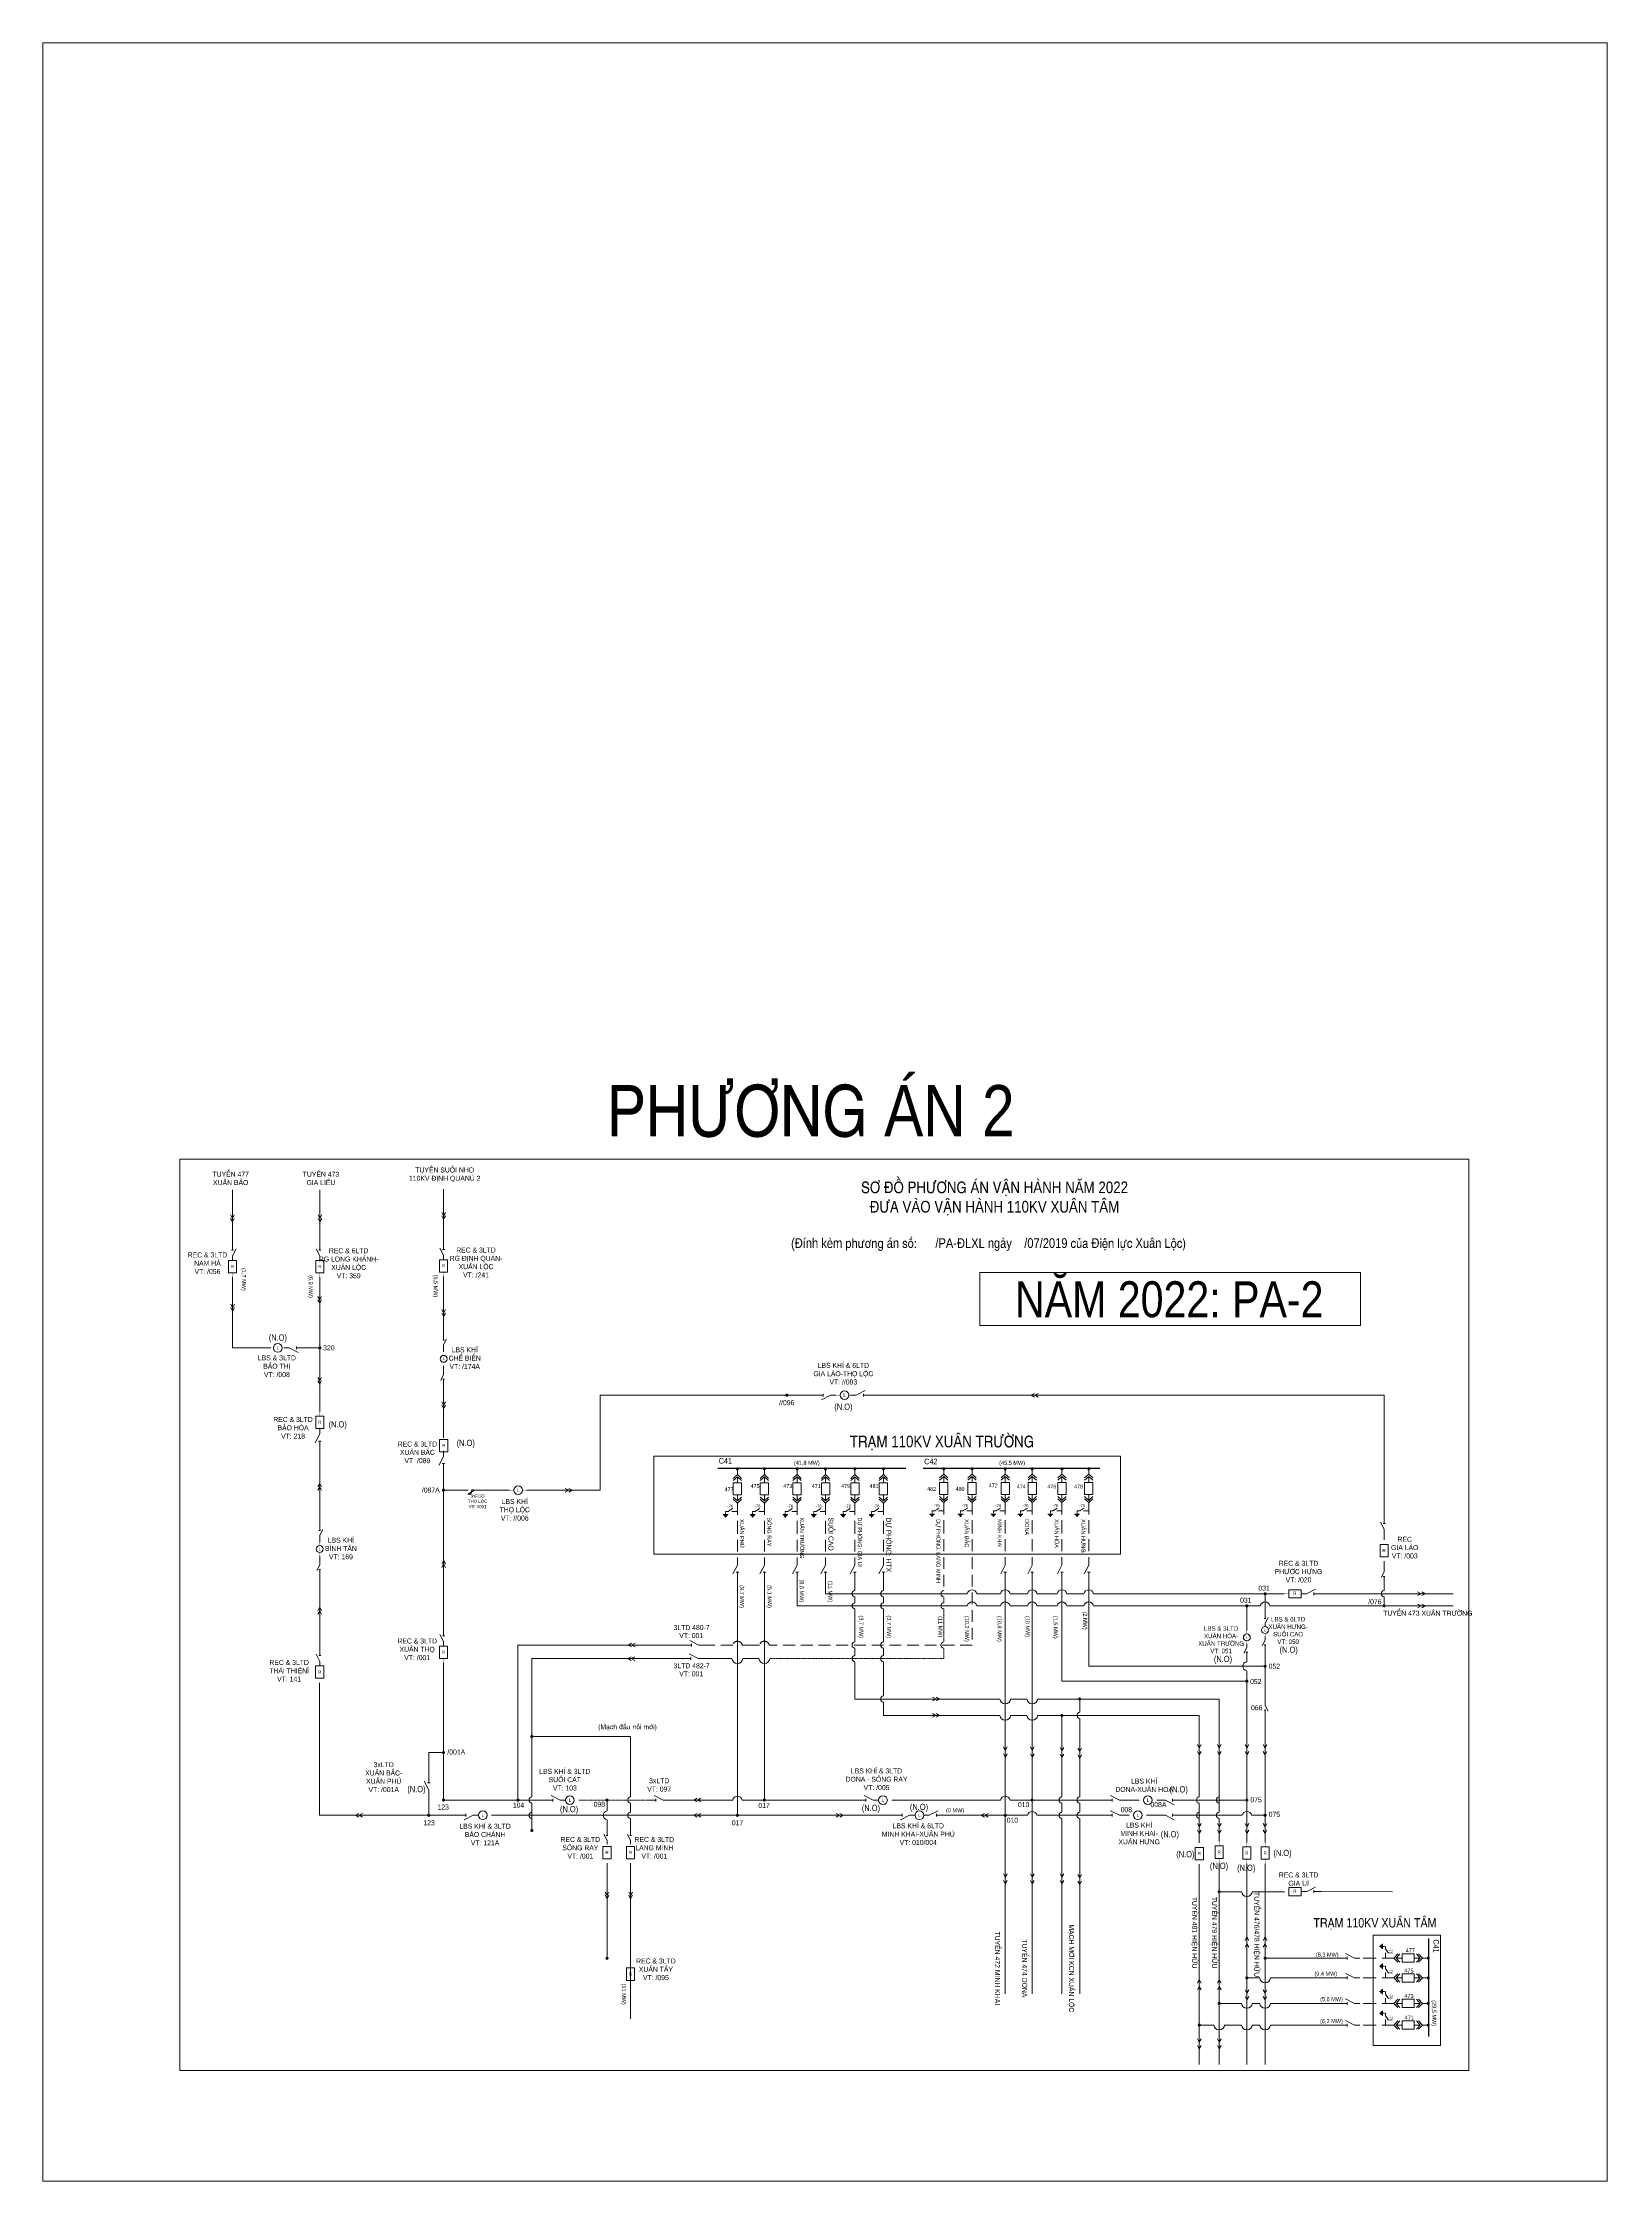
# Model space of a CAD drawing. Header units: inches. Extents: x 2152 to 4977, y -3144 to -873.
# Drawn here: x 4314 to 4977, y -1779 to -873 of the extents above; entities that cross this region are included whole.
import ezdxf
from ezdxf.enums import TextEntityAlignment as Align

# ---------------------------------------------------------------- set-up
doc = ezdxf.new("R2010")
doc.units = ezdxf.units.IN
doc.header["$LTSCALE"] = 0.2
doc.header["$MEASUREMENT"] = 0
doc.linetypes.add('DASHED', pattern=[0.75, 0.5, -0.25])
doc.layers.get('0').update_dxf_attribs({"lineweight": 5})
for name, color, linetype, lineweight in [('Cap ngam', 1, 'DASHED', 15), ('Day 110kV', 4, 'Continuous', 13), ('Day 22kV', 1, 'Continuous', 13), ('Khung', 7, 'Continuous', 13), ('Text', 7, 'Continuous', 9), ('Thiet bi', 3, 'Continuous', 9), ('Tuyen 475', 6, 'Continuous', 13)]:
    doc.layers.add(name, color=color, linetype=linetype, lineweight=lineweight)
doc.styles.add('V-H-C', font='VHELVCN.TTF')
doc.styles.add('V-H-C-B', font='VHELVCB.TTF')

# ---------------------------------------------------------------- blocks, each defined once
blk = doc.blocks.new('MAT CAT')
at = {"color": 0}
for points in [[(-0.97, 5.81), (0, 6.7), (0.97, 5.81)], [(-0.97, 5.28), (0, 6.17), (0.97, 5.28)], [(0, 4.76), (0, 6.17)], [(-0.97, 1.42), (0, 0.53), (0.97, 1.42)], [(-0.97, 0.89), (0, 0), (0.97, 0.89)], [(0, 1.94), (0, 0.53)]]:
    blk.add_lwpolyline(points, dxfattribs=at)
blk.add_lwpolyline([(-0.98, 4.76), (0.98, 4.76), (0.98, 1.94), (-0.98, 1.94)], close=True, dxfattribs=at)
blk = doc.blocks.new('NOI DAT')
at = {"color": 0}
for points in [[(0.6, 0), (-0.6, 0)], [(-0.47, -0.15), (0.47, -0.15)], [(-0.34, -0.31), (0.34, -0.31)], [(-0.21, -0.46), (0.21, -0.46)], [(-0.08, -0.62), (0.08, -0.62)]]:
    blk.add_lwpolyline(points, dxfattribs=at)
blk = doc.blocks.new('DTD MC')
at = {"layer": 'Day 110kV', "color": 1, "linetype": 'DASHED'}
blk.add_lwpolyline([(1377.9, 454.4), (1374.9, 452.5), (1373.3, 452.5), (1373.3, 450.5)], dxfattribs=at)
at = {"layer": 'Thiet bi'}
for points in [[(1373.3, 452.5), (1374.9, 452.5), (1377.9, 454.4)], [(1381.1, 452.5), (1377.5, 452.5)]]:
    blk.add_lwpolyline(points, dxfattribs=at)
at = {"layer": 'Thiet bi', "xscale": 2.809729812779096, "yscale": 2.809729812779096, "zscale": 2.809729812779032}
blk.add_blockref('NOI DAT', (1373.3, 450.5), dxfattribs=at)
blk = doc.blocks.new('ALTD')
at = {"color": 0}
for points in [[(3.38, 1.08), (1.27, 0), (0, 0)], [(2.99, 0.31), (2.99, -0.31)], [(2.99, 0), (4.73, 0)]]:
    blk.add_lwpolyline(points, dxfattribs=at)
blk = doc.blocks.new('FCO')
at = {"color": 0}
blk.add_lwpolyline([(0, 0, 0.707499), (0.8, 0.8, -0.707499), (1.6, 1.6, -5.301682)], format="xyb", dxfattribs=at)
blk.add_lwpolyline([(0, 0), (1.6, 1.6)], dxfattribs=at)

msp = doc.modelspace()

# ---------------------------------------------------------------- linework, layer by layer
at = {"layer": 'Cap ngam', "linetype": 'DASHED', "ltscale": 50, "elevation": 0.2}
for points in [[(4608.61, -1491.83), (4608.61, -1499.89), (4608.61, -1499.89), (4608.61, -1515.81)], [(4620.04, -1491.83), (4620.04, -1499.89), (4620.04, -1499.89), (4620.04, -1515.81)], [(4633.9, -1491.83), (4633.9, -1499.89), (4633.9, -1499.89), (4633.9, -1515.81), (4633.9, -1515.81)], [(4645.95, -1491.83), (4645.95, -1499.89), (4645.95, -1499.89), (4645.95, -1515.81), (4645.95, -1515.81)], [(4658.39, -1491.83), (4658.39, -1499.89), (4658.39, -1499.89), (4658.39, -1515.81), (4658.39, -1515.81)], [(4670.45, -1491.83), (4670.45, -1499.89), (4670.45, -1499.89), (4670.45, -1515.81), (4670.45, -1515.81)], [(4696.01, -1491.65), (4696.01, -1499.7), (4696.01, -1499.7), (4696.01, -1528.95), (4696.01, -1528.95)], [(4708.02, -1491.65), (4708.02, -1499.7), (4708.02, -1499.7), (4708.02, -1552.01)], [(4722.08, -1491.65), (4722.08, -1499.7), (4722.08, -1499.7), (4722.08, -1515.81)], [(4733.51, -1491.65), (4733.51, -1499.7), (4733.51, -1499.7), (4733.51, -1515.81)], [(4746.11, -1491.65), (4746.11, -1499.7), (4746.11, -1499.7), (4746.11, -1515.81)], [(4757.43, -1491.65), (4757.43, -1499.7), (4757.43, -1499.7), (4757.43, -1515.81)], [(4886.72, -1684.62), (4878.67, -1684.62), (4878.67, -1684.62), (4872.24, -1684.62)], [(4886.72, -1693.03), (4878.67, -1693.03), (4878.67, -1693.03), (4872.24, -1693.03)], [(4886.72, -1703.82), (4878.67, -1703.82), (4878.67, -1703.82), (4872.24, -1703.82), (4872.24, -1703.82)], [(4886.72, -1712.99), (4878.67, -1712.99), (4878.67, -1712.99), (4872.24, -1712.99), (4872.24, -1712.99)]]:
    msp.add_lwpolyline(points, dxfattribs=at)
at = {"layer": 'Cap ngam', "elevation": 0.2}
for points in [[(4696.01, -1528.95), (4696.01, -1528.95, 0.899221), (4696.01, -1531.6)], [(4696.01, -1534.06), (4696.01, -1534.06, 0.899221), (4696.01, -1536.71)], [(4696.01, -1550.68), (4696.01, -1550.68, 0.899221), (4696.01, -1553.33)]]:
    msp.add_lwpolyline(points, format="xyb", dxfattribs=at)
for points in [[(4696.01, -1531.6), (4696.01, -1534.06)], [(4696.01, -1536.71), (4696.01, -1550.68)], [(4696.01, -1553.33), (4696.01, -1557.72), (4622.32, -1557.72)]]:
    msp.add_lwpolyline(points, dxfattribs=at)
at = {"layer": 'Cap ngam', "linetype": 'DASHED', "ltscale": 50, "elevation": 0.2}
for points in [[(4613.42, -1552.01), (4610.67, -1552.01, 0.818695), (4606.63, -1552.01), (4594.6, -1552.01)], [(4708.02, -1552.01), (4622.05, -1552.01, 0.818695), (4618.02, -1552.01), (4613.42, -1552.01)]]:
    msp.add_lwpolyline(points, format="xyb", dxfattribs=at)
at = {"layer": 'Day 22kV'}
for p, q in [((4484.19, -1381.87, -0.44), (4484.19, -1358.8, -0.44)), ((4394.73, -1382.18, -0.44), (4394.73, -1359.1, -0.44)), ((4431.77, -1382.18, -0.44), (4431.77, -1359.1, -0.44)), ((4431.73, -1453.15, -0.44), (4431.73, -1396.17, -0.44)), ((4484.16, -1420.85, -0.44), (4484.15, -1395.87, -0.44)), ((4484.18, -1427.76, -0.44), (4484.17, -1426.29, -0.44)), ((4484.17, -1435.96, -0.44), (4484.17, -1433.71, -0.44)), ((4484.19, -1464.19, -0.44), (4484.18, -1441.4, -0.44)), ((4431.73, -1508.39, -0.44), (4431.72, -1506.93, -0.44)), ((4431.72, -1516.59, -0.44), (4431.72, -1514.34, -0.44)), ((4645.95, -1524.31, 0.2), (4645.95, -1530.27, 0.2)), ((4645.95, -1530.27, 0.2), (4702.85, -1530.27, 0.2)), ((4722.08, -1524.31, 0.2), (4722.08, -1699.7, 0.2)), ((4733.51, -1524.31, 0.2), (4733.51, -1699.83, 0.2)), ((4762.25, -1530.27, 0.2), (4840.26, -1530.27, 0.2)), ((4855.9, -1530.27, 0.2), (4911.8, -1530.27, 0.2)), ((4645.95, -1535.38, 0.2), (4702.85, -1535.38, 0.2)), ((4824.4, -1545.81, 0.2), (4824.4, -1535.38, 0.2)), ((4832.14, -1553.84, 0.2), (4832.14, -1560.99, 0.2)), ((4753.6, -1574.86, 0.2), (4753.6, -1580.5, 0.2)), ((4746.08, -1581.82, 0.2), (4746.08, -1616.35, 0.2)), ((4753.6, -1583.15, 0.2), (4753.6, -1616.35, 0.2)), ((4477.88, -1615.71, -0.44), (4477.88, -1624.12, -0.44)), ((4733.47, -1617.68, 0.2), (4764.21, -1617.68, 0.2)), ((4746.08, -1619, 0.2), (4746.08, -1622.8, 0.2)), ((4753.6, -1619, 0.2), (4753.6, -1622.8, 0.2)), ((4772.71, -1617.68, 0.2), (4778.77, -1617.68, 0.2)), ((4786.22, -1617.68, 0.2), (4787.6, -1617.68, 0.2)), ((4796.1, -1617.68, 0.2), (4824.41, -1617.68, 0.2)), ((4608.61, -1624.12, 0.2), (4675.35, -1624.12, 0.2)), ((4696.03, -1624.12, 0.2), (4722.08, -1624.12, 0.2)), ((4746.08, -1625.45, 0.2), (4746.08, -1699.83, 0.2)), ((4753.6, -1625.45, 0.2), (4753.6, -1699.83, 0.2)), ((4772.71, -1624.12, 0.2), (4774.52, -1624.12, 0.2)), ((4781.96, -1624.12, 0.2), (4787.6, -1624.12, 0.2)), ((4553.4, -1644.46, -0.44), (4553.4, -1684.71, -0.44)), ((4563.38, -1644.46, -0.44), (4563.38, -1710.39, -0.44)), ((4812.69, -1656.48, 0.2), (4822.13, -1656.48, 0.2)), ((4826.69, -1656.48, 0.2), (4840.33, -1656.48, 0.2)), ((4855.97, -1656.47, 0.2), (4886.05, -1656.48, 0.2)), ((4863.74, -1684.62, 0.2), (4832.14, -1684.68, 0.2)), ((4829.86, -1693.03, 0.2), (4824.41, -1693.03, 0.2)), ((4863.74, -1693.03, 0.2), (4834.42, -1693.03, 0.2)), ((4822.13, -1703.82, 0.2), (4812.69, -1703.82, 0.2)), ((4829.86, -1703.82, 0.2), (4826.69, -1703.82, 0.2)), ((4863.74, -1703.82, 0.2), (4834.42, -1703.82, 0.2)), ((4810.41, -1712.99, 0.2), (4804.27, -1712.99, 0.2)), ((4822.13, -1712.99, 0.2), (4814.97, -1712.99, 0.2)), ((4829.86, -1712.99, 0.2), (4826.69, -1712.99, 0.2)), ((4863.74, -1712.99, 0.2), (4834.42, -1712.99, 0.2))]:
    msp.add_line(p, q, dxfattribs=at)
msp.add_lwpolyline([(4372.45, -1346.11), (4918.45, -1346.11), (4918.45, -1732.21), (4372.45, -1732.21)], close=True, dxfattribs=at)
for points, elevation in [([(4394.78, -1396.17), (4394.78, -1426.12), (4410.94, -1426.12)], -0.44), ([(4425, -1426.12), (4431.73, -1426.12)], -0.44), ([(4641.78, -1446.15), (4550.44, -1446.15), (4550.44, -1486.39), (4519.49, -1486.39)], 0.2), ([(4882.53, -1497.99), (4882.53, -1446.15), (4665.09, -1446.15)], 0.2), ([(4608.61, -1479.79), (4608.61, -1477.33)], 0.2), ([(4620.04, -1479.79), (4620.04, -1477.33)], 0.2), ([(4633.9, -1479.79), (4633.9, -1477.33)], 0.2), ([(4645.95, -1479.79), (4645.95, -1477.33)], 0.2), ([(4658.39, -1479.79), (4658.39, -1477.33)], 0.2), ([(4670.45, -1479.79), (4670.45, -1477.33)], 0.2), ([(4696.01, -1479.61), (4696.01, -1477.15)], 0.2), ([(4708.02, -1479.61), (4708.02, -1477.15)], 0.2), ([(4722.08, -1479.61), (4722.08, -1477.15)], 0.2), ([(4733.51, -1479.6), (4733.51, -1477.14)], 0.2), ([(4746.11, -1479.6), (4746.11, -1477.14)], 0.2), ([(4757.43, -1479.6), (4757.43, -1477.14)], 0.2), ([(4484.19, -1486.39), (4494.58, -1486.39)], 0.2), ([(4497.3, -1486.39), (4512.04, -1486.39)], 0.2), ([(4882.53, -1507.46), (4882.58, -1504.79)], 0.2), ([(4608.61, -1524.31), (4608.61, -1624.12), (4504.52, -1624.12)], 0.2), ([(4633.9, -1524.31), (4633.9, -1535.38), (4645.95, -1535.38)], 0.2), ([(4670.45, -1524.31), (4670.45, -1528.95)], 0.2), ([(4746.11, -1524.31), (4746.11, -1567.27), (4824.41, -1567.27), (4824.41, -1635.63)], 0.2), ([(4757.43, -1524.31), (4757.43, -1560.99), (4832.14, -1560.99), (4832.14, -1576.11)], 0.2), ([(4658.39, -1536.71), (4658.39, -1550.68)], 0.2), ([(4670.45, -1531.6), (4670.45, -1534.06)], 0.2), ([(4670.45, -1536.71), (4670.45, -1550.68)], 0.2), ([(4586.1, -1552.01), (4515.65, -1552.01), (4515.65, -1617.68)], 0.2), ([(4585.79, -1557.72), (4521.53, -1557.72), (4521.53, -1616.35)], 0.2), ([(4606.33, -1557.72), (4594.29, -1557.72)], 0.2), ([(4617.76, -1557.72), (4610.89, -1557.72)], 0.2), ([(4658.39, -1553.33), (4658.39, -1556.4)], 0.2), ([(4670.45, -1553.33), (4670.45, -1556.4)], 0.2), ([(4527.32, -1617.68), (4484.15, -1617.68), (4484.15, -1559.58)], 0.2), ([(4670.45, -1559.04), (4670.45, -1573.53)], 0.2), ([(4490.46, -1624.12), (4431.68, -1624.12), (4431.68, -1567.96)], 0.2), ([(4670.45, -1576.18), (4670.45, -1581.82), (4719.8, -1581.82)], 0.2), ([(4735.79, -1574.86), (4812.69, -1574.86), (4812.69, -1608.81), (4812.69, -1622.8)], 0.2), ([(4724.36, -1581.82), (4731.23, -1581.82)], 0.2), ([(4735.79, -1581.82), (4804.27, -1581.82), (4804.27, -1616.35)], 0.2), ([(4832.14, -1581.55), (4832.14, -1635.63)], 0.2), ([(4521.53, -1590.71), (4563.38, -1590.71), (4563.38, -1616.35)], -0.44), ([(4477.88, -1607.21), (4477.88, -1597.57), (4484.15, -1597.57)], -0.44), ([(4521.53, -1619), (4521.53, -1630.55)], 0.2), ([(4563.38, -1619), (4563.38, -1622.8)], -0.44), ([(4659.95, -1617.68), (4620.04, -1617.68)], 0.2), ([(4804.27, -1619), (4804.27, -1635.83)], 0.2), ([(4563.38, -1625.45), (4563.38, -1630.43)], -0.44), ([(4812.69, -1625.45), (4812.69, -1635.22)], 0.2), ([(4804.27, -1644.85), (4804.27, -1729.69)], 0.2), ([(4812.69, -1644.24), (4812.69, -1729.69)], 0.2), ([(4824.41, -1644.65), (4824.41, -1729.69)], 0.2), ([(4832.14, -1644.65), (4832.14, -1729.69)], 0.2), ([(4898.77, -1684.62), (4901.22, -1684.62)], 0.2), ([(4898.77, -1693.03), (4901.22, -1693.03)], 0.2), ([(4898.77, -1703.82), (4901.22, -1703.82)], 0.2), ([(4898.77, -1712.99), (4901.22, -1712.99)], 0.2)]:
    msp.add_lwpolyline(points, dxfattribs=dict(at, elevation=elevation))
at = {"layer": 'Day 22kV', "const_width": 0.647}
for points, elevation in [([(4431.73, -1425.79, 1), (4431.73, -1426.46, 1), (4431.73, -1425.79, 2.414214)], -0.44), ([(4629.57, -1445.82, 1), (4629.57, -1446.49, 1), (4629.57, -1445.82, 2.414214)], 0.2), ([(4484.15, -1486.05, 1), (4484.15, -1486.72, 1), (4484.15, -1486.05, 2.414214)], 0.2), ([(4832.14, -1529.94, 1), (4832.14, -1530.61, 1), (4832.14, -1529.94, 2.414214)], 0.2), ([(4824.4, -1535.05, 1), (4824.4, -1535.71, 1), (4824.4, -1535.05, 2.414214)], 0.2), ([(4882.53, -1535.05, 1), (4882.53, -1535.71, 1), (4882.53, -1535.05, 2.414214)], 0.2), ([(4824.41, -1566.94, 1), (4824.41, -1567.61, 1), (4824.41, -1566.94, 2.414214)], 0.2), ([(4832.14, -1560.65, 1), (4832.14, -1561.32, 1), (4832.14, -1560.65, 2.414214)], 0.2), ([(4753.6, -1574.53, 1), (4753.6, -1575.19, 1), (4753.6, -1574.53, 2.414214)], 0.2), ([(4746.08, -1581.49, 1), (4746.08, -1582.16, 1), (4746.08, -1581.49, 2.414214)], 0.2), ([(4521.53, -1590.38, 1), (4521.53, -1591.05, 1), (4521.53, -1590.38, 2.414214)], -0.44), ([(4484.15, -1597.23, 1), (4484.15, -1597.9, 1), (4484.15, -1597.23, 2.414214)], -0.44), ([(4484.15, -1617.34, 1), (4484.15, -1618.01, 1), (4484.15, -1617.34, 2.414214)], 0.2), ([(4515.65, -1617.34, 1), (4515.65, -1618.01, 1), (4515.65, -1617.34, 2.414214)], -0.44), ([(4553.4, -1617.34, 1), (4553.4, -1618.01, 1), (4553.4, -1617.34, 2.414214)], -0.44), ([(4620.04, -1617.34, 1), (4620.04, -1618.01, 1), (4620.04, -1617.34, 2.414214)], 0.2), ([(4733.47, -1617.34, 1), (4733.47, -1618.01, 1), (4733.47, -1617.34, 2.414214)], 0.2), ([(4824.41, -1617.34, 1), (4824.41, -1618.01, 1), (4824.41, -1617.34, 2.414214)], 0.2), ([(4477.88, -1623.79, 1), (4477.88, -1624.46, 1), (4477.88, -1623.79, 2.414214)], -0.44), ([(4521.53, -1630.21, 1), (4521.53, -1630.88, 1), (4521.53, -1630.21, 2.414214)], -0.44), ([(4608.61, -1623.79, 1), (4608.61, -1624.46, 1), (4608.61, -1623.79, 2.414214)], 0.2), ([(4722.08, -1623.79, 1), (4722.08, -1624.46, 1), (4722.08, -1623.79, 2.414214)], 0.2), ([(4832.14, -1623.79, 1), (4832.14, -1624.46, 1), (4832.14, -1623.79, 2.414214)], 0.2), ([(4812.69, -1656.15, 1), (4812.69, -1656.81, 1), (4812.69, -1656.15, 2.414214)], 0.2), ([(4553.4, -1684.38, 1), (4553.4, -1685.04, 1), (4553.4, -1684.38, 2.414214)], -1.08), ([(4832.14, -1684.35, 1), (4832.14, -1685.02, 1), (4832.14, -1684.35, 2.414214)], 0.2), ([(4824.41, -1692.69, 1), (4824.41, -1693.36, 1), (4824.41, -1692.69, 2.414214)], 0.2), ([(4812.69, -1703.48, 1), (4812.69, -1704.15, 1), (4812.69, -1703.48, 2.414214)], 0.2), ([(4804.27, -1712.65, 1), (4804.27, -1713.32, 1), (4804.27, -1712.65, 2.414214)], 0.2)]:
    msp.add_lwpolyline(points, format="xyb", dxfattribs=dict(at, elevation=elevation))
at = {"layer": 'Day 22kV', "color": 2, "const_width": 0.647, "elevation": 0.2}
for points in [[(4608.61, -1477, 1), (4608.61, -1477.67, 1), (4608.61, -1477, 2.414214)], [(4620.04, -1477, 1), (4620.04, -1477.67, 1), (4620.04, -1477, 2.414214)], [(4633.9, -1477, 1), (4633.9, -1477.67, 1), (4633.9, -1477, 2.414214)], [(4645.95, -1477, 1), (4645.95, -1477.67, 1), (4645.95, -1477, 2.414214)], [(4658.39, -1477, 1), (4658.39, -1477.67, 1), (4658.39, -1477, 2.414214)], [(4670.45, -1477, 1), (4670.45, -1477.67, 1), (4670.45, -1477, 2.414214)], [(4901.56, -1684.62, 1), (4900.89, -1684.62, 1), (4901.56, -1684.62, 2.414214)], [(4901.56, -1693.03, 1), (4900.89, -1693.03, 1), (4901.56, -1693.03, 2.414214)], [(4901.56, -1703.82, 1), (4900.89, -1703.82, 1), (4901.56, -1703.82, 2.414214)], [(4901.56, -1712.99, 1), (4900.89, -1712.99, 1), (4901.56, -1712.99, 2.414214)]]:
    msp.add_lwpolyline(points, format="xyb", dxfattribs=at)
at = {"layer": 'Day 22kV', "color": 5, "const_width": 0.647, "elevation": 0.2}
for points in [[(4696.01, -1477, 1), (4696.01, -1477.67, 1), (4696.01, -1477, 2.414214)], [(4708.02, -1477, 1), (4708.02, -1477.67, 1), (4708.02, -1477, 2.414214)], [(4722.08, -1477, 1), (4722.08, -1477.67, 1), (4722.08, -1477, 2.414214)], [(4733.51, -1477, 1), (4733.51, -1477.67, 1), (4733.51, -1477, 2.414214)], [(4746.11, -1477, 1), (4746.11, -1477.67, 1), (4746.11, -1477, 2.414214)], [(4757.43, -1477, 1), (4757.43, -1477.67, 1), (4757.43, -1477, 2.414214)]]:
    msp.add_lwpolyline(points, format="xyb", dxfattribs=at)
at = {"layer": 'Day 22kV', "const_width": 0.539, "elevation": 0.2}
for points in [[(4600.26, -1477.14), (4680.01, -1477.14)], [(4901.42, -1676.27), (4901.42, -1717.95)]]:
    msp.add_lwpolyline(points, dxfattribs=at)
at = {"layer": 'Day 22kV', "color": 5, "const_width": 0.539, "elevation": 0.2}
msp.add_lwpolyline([(4687.2, -1477.14), (4762.16, -1477.14)], dxfattribs=at)
at = {"layer": 'Day 22kV'}
for points, elevation in [([(4620.04, -1524.31), (4620.04, -1617.68), (4610.67, -1617.68, 0.818695), (4606.63, -1617.68), (4579.46, -1617.68)], 0.2), ([(4658.39, -1524.31), (4658.39, -1528.94, 0.899221), (4658.39, -1531.59), (4658.39, -1534.06)], 0.2), ([(4670.45, -1528.95), (4670.45, -1528.95, 0.899221), (4670.45, -1531.6)], 0.2), ([(4714.28, -1530.27), (4710.04, -1530.27, 0.818695), (4706.01, -1530.27), (4702.85, -1530.27)], 0.2), ([(4728.34, -1530.27), (4724.09, -1530.27, 0.818695), (4720.06, -1530.27), (4714.28, -1530.27)], 0.2), ([(4739.21, -1530.27), (4735.52, -1530.27, 0.818695), (4731.49, -1530.27), (4728.34, -1530.27)], 0.2), ([(4752.26, -1530.27), (4748.13, -1530.27, 0.818695), (4744.09, -1530.27), (4739.21, -1530.27)], 0.2), ([(4762.25, -1530.27), (4759.44, -1530.27, 0.818695), (4755.41, -1530.27), (4752.26, -1530.27)], 0.2), ([(4882.53, -1528.94), (4882.53, -1528.94, 0.899221), (4882.53, -1531.59)], 0.2), ([(4658.39, -1534.06), (4658.39, -1534.06, 0.899221), (4658.39, -1536.71)], 0.2), ([(4670.45, -1534.06), (4670.45, -1534.06, 0.899221), (4670.45, -1536.71)], 0.2), ([(4714.28, -1535.38), (4710.04, -1535.38, 0.818695), (4706.01, -1535.38), (4702.85, -1535.38)], 0.2), ([(4728.34, -1535.38), (4724.09, -1535.38, 0.818695), (4720.06, -1535.38), (4714.28, -1535.38)], 0.2), ([(4739.21, -1535.38), (4735.52, -1535.38, 0.818695), (4731.49, -1535.38), (4728.34, -1535.38)], 0.2), ([(4752.26, -1535.38), (4748.13, -1535.38, 0.818695), (4744.09, -1535.38), (4739.21, -1535.38)], 0.2), ([(4826.98, -1535.38), (4759.44, -1535.38, 0.818695), (4755.41, -1535.38), (4752.26, -1535.38)], 0.2), ([(4911.8, -1535.38), (4834.16, -1535.38, 0.818695), (4830.13, -1535.38), (4826.98, -1535.38)], 0.2), ([(4606.33, -1557.72), (4606.33, -1557.72, 0.907624), (4610.89, -1557.72), (4610.89, -1557.72)], 0.2), ([(4617.76, -1557.72), (4617.76, -1557.72, 0.907624), (4622.32, -1557.72), (4622.32, -1557.72)], 0.2), ([(4658.39, -1550.68), (4658.39, -1550.68, 0.899221), (4658.39, -1553.33)], 0.2), ([(4658.39, -1556.4), (4658.39, -1556.4, 0.899221), (4658.39, -1559.04)], 0.2), ([(4670.45, -1550.68), (4670.45, -1550.68, 0.899221), (4670.45, -1553.33)], 0.2), ([(4670.45, -1556.4), (4670.45, -1556.4, 0.899221), (4670.45, -1559.04)], 0.2), ([(4658.39, -1559.04), (4658.39, -1574.86), (4719.79, -1574.86, 0.907624), (4724.35, -1574.86), (4731.23, -1574.86)], 0.2), ([(4670.45, -1573.53), (4670.45, -1573.53, 0.899221), (4670.45, -1576.18)], 0.2), ([(4731.23, -1574.86), (4731.23, -1574.86, 0.907624), (4735.79, -1574.86), (4735.79, -1574.86)], 0.2), ([(4719.8, -1581.82), (4719.8, -1581.82, 0.907624), (4724.36, -1581.82), (4724.36, -1581.82)], 0.2), ([(4731.23, -1581.82), (4731.23, -1581.82, 0.907624), (4735.79, -1581.82), (4735.79, -1581.82)], 0.2), ([(4753.6, -1580.5), (4753.6, -1580.5, 0.899221), (4753.6, -1583.15)], 0.2), ([(4521.53, -1616.35), (4521.53, -1616.35, 0.899221), (4521.53, -1619)], 0.2), ([(4563.38, -1616.35), (4563.38, -1616.35, 0.899221), (4563.38, -1619)], -0.44), ([(4733.47, -1617.68), (4733.47, -1617.68), (4724.09, -1617.68, 0.818695), (4720.06, -1617.68), (4674.01, -1617.68)], 0.2), ([(4746.08, -1616.35), (4746.08, -1616.35, 0.899221), (4746.08, -1619)], 0.2), ([(4753.6, -1616.35), (4753.6, -1616.35, 0.899221), (4753.6, -1619)], 0.2), ([(4804.27, -1616.35), (4804.27, -1616.35, 0.899221), (4804.27, -1619)], 0.2), ([(4812.69, -1616.35), (4812.69, -1616.35, 0.899221), (4812.69, -1619)], 0.2), ([(4521.53, -1622.8), (4521.53, -1622.8, 0.899221), (4521.53, -1625.45)], 0.2), ([(4563.38, -1622.8), (4563.38, -1622.8, 0.899221), (4563.38, -1625.45)], -0.44), ([(4764.21, -1624.12), (4764.21, -1624.12), (4735.52, -1624.12, 0.818695), (4731.49, -1624.12), (4722.08, -1624.12)], 0.2), ([(4746.08, -1622.8), (4746.08, -1622.8, 0.899221), (4746.08, -1625.45)], 0.2), ([(4753.6, -1622.8), (4753.6, -1622.8, 0.899221), (4753.6, -1625.45)], 0.2), ([(4832.14, -1624.12), (4832.14, -1624.12), (4826.43, -1624.12, 0.818695), (4822.39, -1624.12), (4796.1, -1624.12)], 0.2), ([(4804.27, -1622.8), (4804.27, -1622.8, 0.899221), (4804.27, -1625.45)], 0.2), ([(4812.69, -1622.8), (4812.69, -1622.8, 0.899221), (4812.69, -1625.45)], 0.2), ([(4822.13, -1656.48), (4822.13, -1656.48, 0.907624), (4826.69, -1656.48), (4826.69, -1656.48)], 0.2), ([(4829.86, -1693.03), (4829.86, -1693.03, 0.907624), (4834.42, -1693.03), (4834.42, -1693.03)], 0.2), ([(4822.13, -1703.82), (4822.13, -1703.82, 0.907624), (4826.69, -1703.82), (4826.69, -1703.82)], 0.2), ([(4829.86, -1703.82), (4829.86, -1703.82, 0.907624), (4834.42, -1703.82), (4834.42, -1703.82)], 0.2), ([(4810.41, -1712.99), (4810.41, -1712.99, 0.907624), (4814.97, -1712.99), (4814.97, -1712.99)], 0.2), ([(4822.13, -1712.99), (4822.13, -1712.99, 0.907624), (4826.69, -1712.99), (4826.69, -1712.99)], 0.2), ([(4829.86, -1712.99), (4829.86, -1712.99, 0.907624), (4834.42, -1712.99), (4834.42, -1712.99)], 0.2)]:
    msp.add_lwpolyline(points, format="xyb", dxfattribs=dict(at, elevation=elevation))
at = {"layer": 'Khung', "color": 1, "linetype": 'DASHED'}
msp.add_line((4570.96, -1617.68, -0.44), (4541.38, -1617.68, -0.44), dxfattribs=at)
at = {"layer": 'Khung'}
for points in [[(4314.4, -873.17), (4977.05, -873.17), (4977.05, -1779.16), (4314.4, -1779.16)], [(4877.96, -1674.87), (4877.96, -1721.6), (4906.45, -1721.6), (4906.45, -1674.87)]]:
    msp.add_lwpolyline(points, close=True, dxfattribs=at)
for points, elevation in [([(4711.27, -1394.21), (4872.49, -1394.21), (4872.49, -1416.57), (4711.27, -1416.57)], 2.59), ([(4573.25, -1472.01), (4770.9, -1472.01), (4770.9, -1513.5), (4573.25, -1513.5)], 0.04)]:
    msp.add_lwpolyline(points, close=True, dxfattribs=dict(at, elevation=elevation))
at = {"layer": 'Text', "color": 1, "linetype": 'Continuous'}
for p, q in [((4431.73, -1468.78, -0.44), (4431.73, -1501.49, -0.44)), ((4484.19, -1478.25, -0.44), (4484.19, -1545.59, -0.44)), ((4431.73, -1514.34, -0.44), (4431.73, -1516.59, -0.44)), ((4431.73, -1522.03, -0.44), (4431.73, -1553.96, -0.44))]:
    msp.add_line(p, q, dxfattribs=at)
at = {"layer": 'Text', "color": 1, "linetype": 'Continuous', "elevation": 0.2}
for points in [[(4882.53, -1519.51), (4882.53, -1516.48)], [(4882.53, -1528.94), (4882.53, -1524.95)], [(4882.53, -1535.38), (4882.53, -1531.59)]]:
    msp.add_lwpolyline(points, dxfattribs=at)
at = {"layer": 'Thiet bi'}
for p, q in [((4394.73, -1371.24, -0.44), (4393.96, -1369.79, -0.44)), ((4394.73, -1372.67, -0.44), (4393.96, -1371.22, -0.44)), ((4394.73, -1371.24, -0.44), (4395.51, -1369.79, -0.44)), ((4394.73, -1372.67, -0.44), (4395.51, -1371.22, -0.44)), ((4431.77, -1371.24, -0.44), (4431, -1369.79, -0.44)), ((4431.77, -1372.67, -0.44), (4431, -1371.22, -0.44)), ((4431.77, -1371.24, -0.44), (4432.55, -1369.79, -0.44)), ((4431.77, -1372.67, -0.44), (4432.55, -1371.22, -0.44)), ((4484.19, -1370.14, -0.44), (4483.42, -1368.69, -0.44)), ((4484.19, -1371.56, -0.44), (4483.42, -1370.11, -0.44)), ((4484.19, -1370.14, -0.44), (4484.97, -1368.69, -0.44)), ((4484.19, -1371.56, -0.44), (4484.97, -1370.11, -0.44)), ((4431.73, -1405.71, -0.44), (4430.95, -1404.26, -0.44)), ((4431.73, -1405.71, -0.44), (4432.5, -1404.26, -0.44)), ((4394.78, -1409.07, -0.44), (4394, -1407.62, -0.44)), ((4394.78, -1410.49, -0.44), (4394, -1409.04, -0.44)), ((4394.78, -1409.07, -0.44), (4395.55, -1407.62, -0.44)), ((4394.78, -1410.49, -0.44), (4395.55, -1409.04, -0.44)), ((4431.73, -1407.13, -0.44), (4430.95, -1405.68, -0.44)), ((4431.73, -1407.13, -0.44), (4432.5, -1405.68, -0.44)), ((4484.16, -1411.34, -0.44), (4483.38, -1409.89, -0.44)), ((4484.16, -1412.77, -0.44), (4483.38, -1411.32, -0.44)), ((4484.16, -1411.34, -0.44), (4484.93, -1409.89, -0.44)), ((4484.16, -1412.77, -0.44), (4484.93, -1411.32, -0.44)), ((4431.73, -1440.08, -0.44), (4430.95, -1438.63, -0.44)), ((4431.73, -1441.5, -0.44), (4430.95, -1440.05, -0.44)), ((4431.73, -1440.08, -0.44), (4432.5, -1438.63, -0.44)), ((4431.73, -1441.5, -0.44), (4432.5, -1440.05, -0.44)), ((4484.16, -1450.38, -0.44), (4483.38, -1448.93, -0.44)), ((4484.16, -1450.38, -0.44), (4484.93, -1448.93, -0.44)), ((4733.04, -1446.15, 0.2), (4734.49, -1445.38, 0.2)), ((4733.04, -1446.15, 0.2), (4734.49, -1446.93, 0.2)), ((4734.56, -1446.15, 0.2), (4736.01, -1445.38, 0.2)), ((4734.56, -1446.15, 0.2), (4736.01, -1446.93, 0.2)), ((4484.16, -1451.8, -0.44), (4483.38, -1450.35, -0.44)), ((4484.16, -1451.8, -0.44), (4484.93, -1450.35, -0.44)), ((4431.73, -1483.49, -0.44), (4430.95, -1484.94, -0.44)), ((4431.73, -1484.92, -0.44), (4430.95, -1486.37, -0.44)), ((4431.73, -1483.49, -0.44), (4432.5, -1484.94, -0.44)), ((4431.73, -1484.92, -0.44), (4432.5, -1486.37, -0.44)), ((4537.15, -1486.39, 0.2), (4535.7, -1485.61, 0.2)), ((4538.67, -1486.39, 0.2), (4537.22, -1485.61, 0.2)), ((4537.15, -1486.39, 0.2), (4535.7, -1487.16, 0.2)), ((4538.67, -1486.39, 0.2), (4537.22, -1487.16, 0.2)), ((4484.16, -1516.2, -0.44), (4483.38, -1517.65, -0.44)), ((4484.16, -1517.63, -0.44), (4483.38, -1519.08, -0.44)), ((4484.16, -1516.2, -0.44), (4484.93, -1517.65, -0.44)), ((4484.16, -1517.63, -0.44), (4484.93, -1519.08, -0.44)), ((4898.2, -1530.27, 0.2), (4896.75, -1529.5, 0.2)), ((4898.2, -1530.27, 0.2), (4896.75, -1531.05, 0.2)), ((4899.92, -1530.27, 0.2), (4898.47, -1529.5, 0.2)), ((4899.92, -1530.27, 0.2), (4898.47, -1531.05, 0.2)), ((4431.73, -1536.01, -0.44), (4430.95, -1537.46, -0.44)), ((4431.73, -1537.44, -0.44), (4430.95, -1538.89, -0.44)), ((4431.73, -1536.01, -0.44), (4432.5, -1537.46, -0.44)), ((4431.73, -1537.44, -0.44), (4432.5, -1538.89, -0.44)), ((4898.2, -1535.39, 0.2), (4896.75, -1534.61, 0.2)), ((4898.2, -1535.39, 0.2), (4896.75, -1536.16, 0.2)), ((4899.92, -1535.39, 0.2), (4898.47, -1534.61, 0.2)), ((4899.92, -1535.39, 0.2), (4898.47, -1536.16, 0.2)), ((4562.14, -1557.72, 0.2), (4563.59, -1556.94, 0.2)), ((4562.14, -1557.72, 0.2), (4563.58, -1558.5, 0.2)), ((4562.3, -1552.01, 0.2), (4563.75, -1551.23, 0.2)), ((4562.3, -1552.01, 0.2), (4563.75, -1552.78, 0.2)), ((4563.66, -1557.72, 0.2), (4565.11, -1556.94, 0.2)), ((4563.66, -1557.72, 0.2), (4565.11, -1558.5, 0.2)), ((4563.82, -1552.01, 0.2), (4565.27, -1551.23, 0.2)), ((4563.82, -1552.01, 0.2), (4565.27, -1552.78, 0.2)), ((4692.75, -1574.86, 0.2), (4691.3, -1574.08, 0.2)), ((4692.75, -1574.86, 0.2), (4691.3, -1575.63, 0.2)), ((4694.28, -1574.86, 0.2), (4692.83, -1574.08, 0.2)), ((4694.28, -1574.86, 0.2), (4692.83, -1575.63, 0.2)), ((4692.71, -1581.82, 0.2), (4691.26, -1581.05, 0.2)), ((4692.71, -1581.82, 0.2), (4691.26, -1582.6, 0.2)), ((4694.23, -1581.82, 0.2), (4692.78, -1581.05, 0.2)), ((4694.23, -1581.82, 0.2), (4692.78, -1582.6, 0.2)), ((4804.27, -1595.64, 0.2), (4803.5, -1594.19, 0.2)), ((4804.27, -1595.64, 0.2), (4805.05, -1594.19, 0.2)), ((4812.69, -1595.64, 0.2), (4811.92, -1594.19, 0.2)), ((4812.69, -1595.64, 0.2), (4813.47, -1594.19, 0.2)), ((4824.41, -1595.64, 0.2), (4823.63, -1594.19, 0.2)), ((4824.41, -1595.64, 0.2), (4825.19, -1594.19, 0.2)), ((4832.14, -1595.63, 0.2), (4831.37, -1594.18, 0.2)), ((4832.14, -1595.63, 0.2), (4832.92, -1594.18, 0.2)), ((4722.08, -1596.62, 0.2), (4721.3, -1595.17, 0.2)), ((4722.08, -1599.48, 0.2), (4721.3, -1598.03, 0.2)), ((4722.08, -1596.62, 0.2), (4722.85, -1595.17, 0.2)), ((4722.08, -1599.48, 0.2), (4722.85, -1598.03, 0.2)), ((4733.51, -1596.62, 0.2), (4732.73, -1595.17, 0.2)), ((4733.51, -1599.48, 0.2), (4732.73, -1598.03, 0.2)), ((4733.51, -1596.62, 0.2), (4734.28, -1595.17, 0.2)), ((4733.51, -1599.48, 0.2), (4734.28, -1598.03, 0.2)), ((4746.08, -1596.85, 0.2), (4745.3, -1595.4, 0.2)), ((4746.08, -1599.7, 0.2), (4745.3, -1598.25, 0.2)), ((4746.08, -1596.85, 0.2), (4746.85, -1595.4, 0.2)), ((4746.08, -1599.7, 0.2), (4746.85, -1598.25, 0.2)), ((4753.6, -1597.14, 0.2), (4752.83, -1595.69, 0.2)), ((4753.6, -1600, 0.2), (4752.83, -1598.55, 0.2)), ((4753.6, -1597.14, 0.2), (4754.38, -1595.69, 0.2)), ((4753.6, -1600, 0.2), (4754.38, -1598.55, 0.2)), ((4804.27, -1598.49, 0.2), (4803.5, -1597.04, 0.2)), ((4804.27, -1598.49, 0.2), (4805.05, -1597.04, 0.2)), ((4812.69, -1598.49, 0.2), (4811.92, -1597.04, 0.2)), ((4812.69, -1598.49, 0.2), (4813.47, -1597.04, 0.2)), ((4824.41, -1598.49, 0.2), (4823.63, -1597.04, 0.2)), ((4824.41, -1598.49, 0.2), (4825.19, -1597.04, 0.2)), ((4832.14, -1598.49, 0.2), (4831.37, -1597.04, 0.2)), ((4832.14, -1598.49, 0.2), (4832.92, -1597.04, 0.2)), ((4590.18, -1617.68, 0.2), (4591.63, -1616.9, 0.2)), ((4590.18, -1617.68, 0.2), (4591.63, -1618.45, 0.2)), ((4591.7, -1617.68, 0.2), (4593.15, -1616.9, 0.2)), ((4591.7, -1617.68, 0.2), (4593.15, -1618.45, 0.2)), ((4446.83, -1624.12, 0.2), (4448.28, -1623.35, 0.2)), ((4446.83, -1624.12, 0.2), (4448.28, -1624.9, 0.2)), ((4448.35, -1624.12, 0.2), (4449.8, -1623.35, 0.2)), ((4448.35, -1624.12, 0.2), (4449.8, -1624.9, 0.2)), ((4590.18, -1624.12, 0.2), (4591.63, -1623.35, 0.2)), ((4590.18, -1624.12, 0.2), (4591.63, -1624.9, 0.2)), ((4591.7, -1624.12, 0.2), (4593.15, -1623.35, 0.2)), ((4591.7, -1624.12, 0.2), (4593.15, -1624.9, 0.2)), ((4651.93, -1624.12, 0.2), (4650.48, -1623.35, 0.2)), ((4651.93, -1624.12, 0.2), (4650.48, -1624.9, 0.2)), ((4653.45, -1624.12, 0.2), (4652, -1623.35, 0.2)), ((4653.45, -1624.12, 0.2), (4652, -1624.9, 0.2)), ((4711.9, -1624.12, 0.2), (4713.35, -1623.35, 0.2)), ((4711.9, -1624.12, 0.2), (4713.34, -1624.9, 0.2)), ((4713.42, -1624.12, 0.2), (4714.87, -1623.35, 0.2)), ((4713.42, -1624.12, 0.2), (4714.87, -1624.9, 0.2)), ((4804.27, -1629.03, 0.2), (4803.5, -1627.58, 0.2)), ((4804.27, -1631.88, 0.2), (4803.5, -1630.43, 0.2)), ((4804.27, -1629.03, 0.2), (4805.05, -1627.58, 0.2)), ((4804.27, -1631.88, 0.2), (4805.05, -1630.43, 0.2)), ((4812.69, -1629.03, 0.2), (4811.92, -1627.58, 0.2)), ((4812.69, -1631.88, 0.2), (4811.92, -1630.43, 0.2)), ((4812.69, -1629.03, 0.2), (4813.47, -1627.58, 0.2)), ((4812.69, -1631.88, 0.2), (4813.47, -1630.43, 0.2)), ((4824.41, -1629.03, 0.2), (4823.63, -1627.58, 0.2)), ((4824.41, -1631.88, 0.2), (4823.63, -1630.43, 0.2)), ((4824.41, -1629.03, 0.2), (4825.19, -1627.58, 0.2)), ((4824.41, -1631.88, 0.2), (4825.19, -1630.43, 0.2)), ((4832.14, -1629.02, 0.2), (4831.37, -1627.57, 0.2)), ((4832.14, -1631.88, 0.2), (4831.37, -1630.43, 0.2)), ((4832.14, -1629.02, 0.2), (4832.92, -1627.57, 0.2)), ((4832.14, -1631.88, 0.2), (4832.92, -1630.43, 0.2)), ((4553.4, -1658.08, -0.44), (4552.63, -1656.63, -0.44)), ((4553.4, -1658.08, -0.44), (4554.18, -1656.63, -0.44)), ((4563.38, -1658.08, -0.44), (4562.61, -1656.63, -0.44)), ((4563.38, -1658.08, -0.44), (4564.16, -1656.63, -0.44)), ((4722.08, -1650.35, 0.2), (4721.3, -1648.9, 0.2)), ((4722.08, -1653.21, 0.2), (4721.3, -1651.76, 0.2)), ((4722.08, -1650.35, 0.2), (4722.85, -1648.9, 0.2)), ((4722.08, -1653.21, 0.2), (4722.85, -1651.76, 0.2)), ((4733.51, -1650.35, 0.2), (4732.73, -1648.9, 0.2)), ((4733.51, -1653.21, 0.2), (4732.73, -1651.76, 0.2)), ((4733.51, -1650.35, 0.2), (4734.28, -1648.9, 0.2)), ((4733.51, -1653.21, 0.2), (4734.28, -1651.76, 0.2)), ((4746.08, -1650.35, 0.2), (4745.3, -1648.9, 0.2)), ((4746.08, -1653.21, 0.2), (4745.3, -1651.76, 0.2)), ((4746.08, -1650.35, 0.2), (4746.85, -1648.9, 0.2)), ((4746.08, -1653.21, 0.2), (4746.85, -1651.76, 0.2)), ((4753.6, -1650.65, 0.2), (4752.83, -1649.2, 0.2)), ((4753.6, -1653.51, 0.2), (4752.83, -1652.06, 0.2)), ((4753.6, -1650.65, 0.2), (4754.38, -1649.2, 0.2)), ((4753.6, -1653.51, 0.2), (4754.38, -1652.06, 0.2)), ((4553.4, -1659.48, -0.44), (4552.63, -1658.03, -0.44)), ((4553.4, -1659.48, -0.44), (4554.18, -1658.03, -0.44)), ((4563.38, -1659.48, -0.44), (4562.61, -1658.03, -0.44)), ((4563.38, -1659.48, -0.44), (4564.16, -1658.03, -0.44)), ((4824.41, -1675.66, 0.2), (4823.63, -1677.1, 0.2)), ((4824.41, -1675.66, 0.2), (4825.19, -1677.11, 0.2)), ((4832.14, -1675.66, 0.2), (4831.37, -1677.11, 0.2)), ((4832.14, -1675.66, 0.2), (4832.92, -1677.11, 0.2)), ((4824.41, -1678.51, 0.2), (4823.63, -1679.96, 0.2)), ((4824.41, -1678.51, 0.2), (4825.19, -1679.96, 0.2)), ((4832.14, -1678.52, 0.2), (4831.37, -1679.97, 0.2)), ((4832.14, -1678.52, 0.2), (4832.92, -1679.97, 0.2)), ((4804.27, -1693.75, 0.2), (4803.5, -1695.2, 0.2)), ((4804.27, -1693.75, 0.2), (4805.05, -1695.2, 0.2)), ((4812.69, -1693.75, 0.2), (4811.92, -1695.2, 0.2)), ((4812.69, -1693.75, 0.2), (4813.47, -1695.2, 0.2)), ((4804.27, -1696.61, 0.2), (4803.5, -1698.06, 0.2)), ((4804.27, -1696.61, 0.2), (4805.05, -1698.06, 0.2)), ((4812.69, -1696.61, 0.2), (4811.92, -1698.06, 0.2)), ((4812.69, -1696.61, 0.2), (4813.47, -1698.06, 0.2)), ((4824.41, -1699.47, 0.2), (4823.63, -1698.02, 0.2)), ((4824.41, -1702.33, 0.2), (4823.63, -1700.88, 0.2)), ((4824.41, -1699.47, 0.2), (4825.19, -1698.02, 0.2)), ((4824.41, -1702.33, 0.2), (4825.19, -1700.88, 0.2)), ((4832.14, -1699.47, 0.2), (4831.37, -1698.02, 0.2)), ((4832.14, -1702.32, 0.2), (4831.37, -1700.87, 0.2)), ((4832.14, -1699.47, 0.2), (4832.92, -1698.02, 0.2)), ((4832.14, -1702.32, 0.2), (4832.92, -1700.87, 0.2)), ((4804.27, -1720.27, 0.2), (4803.5, -1718.82, 0.2)), ((4804.27, -1720.27, 0.2), (4805.05, -1718.82, 0.2)), ((4812.69, -1720.27, 0.2), (4811.92, -1718.82, 0.2)), ((4812.69, -1720.27, 0.2), (4813.47, -1718.82, 0.2)), ((4804.27, -1723.13, 0.2), (4803.5, -1721.68, 0.2)), ((4804.27, -1723.13, 0.2), (4805.05, -1721.68, 0.2)), ((4812.69, -1723.13, 0.2), (4811.92, -1721.68, 0.2)), ((4812.69, -1723.13, 0.2), (4813.47, -1721.68, 0.2))]:
    msp.add_line(p, q, dxfattribs=at)
at = {"layer": 'Thiet bi', "lineweight": 20, "ltscale": 10}
for points, elevation in [([(4393.06, -1389.03), (4393.06, -1394.29), (4396.49, -1394.29), (4396.49, -1389.03), (4393.06, -1389.03)], -0.44), ([(4433.44, -1389.03), (4433.44, -1394.29), (4430.01, -1394.29), (4430.01, -1389.03), (4433.44, -1389.03)], -0.44), ([(4485.86, -1388.73), (4485.86, -1393.99), (4482.43, -1393.99), (4482.43, -1388.73), (4485.86, -1388.73)], -0.44), ([(4433.44, -1455.03), (4433.44, -1460.28), (4430.01, -1460.28), (4430.01, -1455.03), (4433.44, -1455.03)], -0.44), ([(4485.91, -1464.89), (4485.91, -1470.15), (4482.48, -1470.15), (4482.48, -1464.89), (4485.91, -1464.89)], -1.08), ([(4884.25, -1509.34), (4884.25, -1514.6), (4880.82, -1514.6), (4880.82, -1509.34), (4884.25, -1509.34)], -0.44), ([(4485.86, -1552.45), (4485.86, -1557.7), (4482.43, -1557.7), (4482.43, -1552.45), (4485.86, -1552.45)], -0.44), ([(4433.39, -1560.82), (4433.39, -1566.08), (4429.97, -1566.08), (4429.97, -1560.82), (4433.39, -1560.82)], -0.44), ([(4555.12, -1637.32), (4555.12, -1642.58), (4551.69, -1642.58), (4551.69, -1637.32), (4555.12, -1637.32)], -0.44), ([(4565.1, -1637.32), (4565.1, -1642.58), (4561.67, -1642.58), (4561.67, -1637.32), (4565.1, -1637.32)], -0.44), ([(4805.98, -1637.71), (4805.98, -1642.97), (4802.56, -1642.97), (4802.56, -1637.71), (4805.98, -1637.71)], 0.2), ([(4814.4, -1637.11), (4814.4, -1642.36), (4810.98, -1642.36), (4810.98, -1637.11), (4814.4, -1637.11)], 0.2), ([(4826.12, -1637.51), (4826.12, -1642.77), (4822.7, -1642.77), (4822.7, -1637.51), (4826.12, -1637.51)], 0.2), ([(4833.86, -1637.51), (4833.86, -1642.77), (4830.43, -1642.77), (4830.43, -1637.51), (4833.86, -1637.51)], 0.2), ([(4565.1, -1688.81), (4565.1, -1694.06), (4561.67, -1694.06), (4561.67, -1688.81), (4565.1, -1688.81)], -0.44)]:
    msp.add_lwpolyline(points, dxfattribs=dict(at, elevation=elevation))
at = {"layer": 'Thiet bi'}
for points, elevation in [([(4394.78, -1387.15, 0.064, 0.064, 0), (4394.78, -1389.03, 0.32, 0.32, 0)], -0.44), ([(4394.78, -1394.29, 0.064, 0.064, 0), (4394.78, -1396.17, 0.32, 0.32, 0)], -0.44), ([(4431.73, -1387.15, 0.064, 0.064, 0), (4431.73, -1389.03, 0.32, 0.32, 0)], -0.44), ([(4431.73, -1394.29, 0.064, 0.064, 0), (4431.73, -1396.17, 0.32, 0.32, 0)], -0.44), ([(4484.15, -1386.85, 0.064, 0.064, 0), (4484.15, -1388.73, 0.32, 0.32, 0)], -0.44), ([(4484.15, -1393.99, 0.064, 0.064, 0), (4484.15, -1395.87, 0.32, 0.32, 0)], -0.44), ([(4410.19, -1426.12, 0.064, 0.064, 0), (4412.08, -1426.12, 0.32, 0.32, 0)], -1.08), ([(4415.75, -1426.12, 0.064, 0.064, 0), (4417.64, -1426.12, 0.32, 0.32, 0)], -0.44), ([(4484.18, -1427.76, 0.0512, 0.0512, 0), (4484.18, -1429.26, 0.256, 0.256, 0)], -0.44), ([(4484.18, -1432.2, 0.0512, 0.0512, 0), (4484.18, -1433.71, 0.256, 0.256, 0)], -0.44), ([(4431.73, -1453.15, 0.064, 0.064, 0), (4431.73, -1455.03, 0.32, 0.32, 0)], -0.44), ([(4431.73, -1460.28, 0.064, 0.064, 0), (4431.73, -1462.16, 0.32, 0.32, 0)], -0.44), ([(4484.19, -1463.01, 0.064, 0.064, 0), (4484.19, -1464.89, 0.32, 0.32, 0)], -1.08), ([(4484.19, -1470.15, 0.064, 0.064, 0), (4484.19, -1472.03, 0.32, 0.32, 0)], -1.08), ([(4431.73, -1508.39, 0.0512, 0.0512, 0), (4431.73, -1509.89, 0.256, 0.256, 0)], -0.44), ([(4431.73, -1512.84, 0.0512, 0.0512, 0), (4431.73, -1514.34, 0.256, 0.256, 0)], -0.44), ([(4882.53, -1507.46, 0.064, 0.064, 0), (4882.53, -1509.34, 0.32, 0.32, 0)], -0.44), ([(4882.53, -1514.6, 0.064, 0.064, 0), (4882.53, -1516.48, 0.32, 0.32, 0)], -0.44), ([(4824.4, -1545.81, 0.0512, 0.0512, 0), (4824.4, -1547.31, 0.256, 0.256, 0)], 0.2), ([(4832.14, -1542.69, 0.0512, 0.0512, 0), (4832.14, -1544.19, 0.256, 0.256, 0)], 0.2), ([(4832.14, -1547.13, 0.0512, 0.0512, 0), (4832.14, -1548.64, 0.256, 0.256, 0)], 0.2), ([(4484.15, -1550.56, 0.064, 0.064, 0), (4484.15, -1552.45, 0.32, 0.32, 0)], -0.44), ([(4484.15, -1557.7, 0.064, 0.064, 0), (4484.15, -1559.58, 0.32, 0.32, 0)], -0.44), ([(4824.4, -1550.25, 0.0512, 0.0512, 0), (4824.4, -1551.76, 0.256, 0.256, 0)], 0.2), ([(4431.68, -1558.94, 0.064, 0.064, 0), (4431.68, -1560.82, 0.32, 0.32, 0)], -0.44), ([(4431.68, -1566.08, 0.064, 0.064, 0), (4431.68, -1567.96, 0.32, 0.32, 0)], -0.44), ([(4533.94, -1617.68, 0.064, 0.064, 0), (4535.82, -1617.68, 0.32, 0.32, 0)], -0.44), ([(4539.5, -1617.68, 0.064, 0.064, 0), (4541.38, -1617.68, 0.32, 0.32, 0)], -0.44), ([(4666.57, -1617.68, 0.064, 0.064, 0), (4668.45, -1617.68, 0.32, 0.32, 0)], 0.2), ([(4672.13, -1617.68, 0.064, 0.064, 0), (4674.01, -1617.68, 0.32, 0.32, 0)], 0.2), ([(4778.77, -1617.68, 0.064, 0.064, 0), (4780.66, -1617.68, 0.32, 0.32, 0)], 0.2), ([(4784.33, -1617.68, 0.064, 0.064, 0), (4786.22, -1617.68, 0.32, 0.32, 0)], 0.2), ([(4497.08, -1624.12, 0.064, 0.064, 0), (4498.96, -1624.12, 0.32, 0.32, 0)], -0.44), ([(4502.64, -1624.12, 0.064, 0.064, 0), (4504.52, -1624.12, 0.32, 0.32, 0)], 0.2), ([(4681.57, -1624.12, 0.064, 0.064, 0), (4683.85, -1624.12, 0.32, 0.32, 0)], 0.2), ([(4687.53, -1624.12, 0.064, 0.064, 0), (4689.41, -1624.12, 0.32, 0.32, 0)], 0.2), ([(4774.52, -1624.12, 0.064, 0.064, 0), (4776.4, -1624.12, 0.32, 0.32, 0)], 0.2), ([(4780.08, -1624.12, 0.064, 0.064, 0), (4781.96, -1624.12, 0.32, 0.32, 0)], 0.2), ([(4553.4, -1635.44, 0.064, 0.064, 0), (4553.4, -1637.32, 0.32, 0.32, 0)], -0.44), ([(4563.38, -1635.44, 0.064, 0.064, 0), (4563.38, -1637.32, 0.32, 0.32, 0)], -0.44), ([(4804.27, -1635.83, 0.064, 0.064, 0), (4804.27, -1637.71, 0.32, 0.32, 0)], 0.2), ([(4812.69, -1635.22, 0.064, 0.064, 0), (4812.69, -1637.11, 0.32, 0.32, 0)], 0.2), ([(4824.41, -1635.63, 0.064, 0.064, 0), (4824.41, -1637.51, 0.32, 0.32, 0)], 0.2), ([(4832.14, -1635.63, 0.064, 0.064, 0), (4832.14, -1637.51, 0.32, 0.32, 0)], 0.2), ([(4553.4, -1642.58, 0.064, 0.064, 0), (4553.4, -1644.46, 0.32, 0.32, 0)], -0.44), ([(4563.38, -1642.58, 0.064, 0.064, 0), (4563.38, -1644.46, 0.32, 0.32, 0)], -0.44), ([(4804.27, -1642.97, 0.064, 0.064, 0), (4804.27, -1644.85, 0.32, 0.32, 0)], 0.2), ([(4812.69, -1642.36, 0.064, 0.064, 0), (4812.69, -1644.24, 0.32, 0.32, 0)], 0.2), ([(4824.41, -1642.77, 0.064, 0.064, 0), (4824.41, -1644.65, 0.32, 0.32, 0)], 0.2), ([(4832.14, -1642.77, 0.064, 0.064, 0), (4832.14, -1644.65, 0.32, 0.32, 0)], 0.2), ([(4563.38, -1686.93, 0.064, 0.064, 0), (4563.38, -1688.81, 0.32, 0.32, 0)], -0.44), ([(4563.38, -1694.06, 0.064, 0.064, 0), (4563.38, -1695.95, 0.32, 0.32, 0)], -0.44)]:
    msp.add_lwpolyline(points, format="xyseb", dxfattribs=dict(at, elevation=elevation))
at = {"layer": 'Thiet bi', "color": 1, "elevation": 0.2}
for points in [[(4650.28, -1446.15, 0.064, 0.064, 0), (4652.17, -1446.15, 0.32, 0.32, 0)], [(4655.84, -1446.15, 0.064, 0.064, 0), (4657.73, -1446.15, 0.32, 0.32, 0)], [(4512.04, -1486.39, 0.064, 0.064, 0), (4513.93, -1486.39, 0.32, 0.32, 0)], [(4517.6, -1486.39, 0.064, 0.064, 0), (4519.49, -1486.39, 0.32, 0.32, 0)], [(4840.26, -1530.27, 0.064, 0.064, 0), (4842.15, -1530.27, 0.32, 0.32, 0)], [(4847.4, -1530.27, 0.064, 0.064, 0), (4849.28, -1530.27, 0.32, 0.32, 0)], [(4840.33, -1656.48, 0.064, 0.064, 0), (4842.21, -1656.48, 0.32, 0.32, 0)], [(4847.47, -1656.48, 0.064, 0.064, 0), (4849.35, -1656.48, 0.32, 0.32, 0)]]:
    msp.add_lwpolyline(points, format="xyseb", dxfattribs=at)
at = {"layer": 'Thiet bi', "color": 1, "lineweight": 20, "ltscale": 10, "elevation": 0.2}
for points in [[(4842.15, -1528.56), (4847.4, -1528.56), (4847.4, -1531.99), (4842.15, -1531.99), (4842.15, -1528.56)], [(4842.21, -1654.77), (4847.47, -1654.77), (4847.47, -1658.19), (4842.21, -1658.19), (4842.21, -1654.77)]]:
    msp.add_lwpolyline(points, dxfattribs=at)
at = {"layer": 'Thiet bi', "lineweight": 20, "ltscale": 10}
for centre, radius in [((4413.92, -1426.12, -0.44), 1.84), ((4484.18, -1430.73, 0.07), 1.47), ((4431.73, -1511.36, 0.07), 1.47), ((4824.4, -1548.78, 0.71), 1.47), ((4832.14, -1545.66, 0.71), 1.47), ((4537.66, -1617.68, 0.2), 1.84), ((4670.29, -1617.68, 0.84), 1.84), ((4782.49, -1617.68, 0.84), 1.84), ((4500.8, -1624.12, 0.2), 1.84), ((4685.69, -1624.12, 0.84), 1.84), ((4778.24, -1624.12, 0.84), 1.84)]:
    msp.add_circle(centre, radius, dxfattribs=at)
at = {"layer": 'Thiet bi', "color": 1, "lineweight": 20, "ltscale": 10}
for centre in [(4654.01, -1446.15, 0.84), (4515.77, -1486.39, 0.84)]:
    msp.add_circle(centre, 1.84, dxfattribs=at)
at = {"layer": 'Tuyen 475', "color": 1, "linetype": 'Continuous', "elevation": 0.2}
msp.add_lwpolyline([(4832.14, -1530.27), (4832.14, -1538.73)], dxfattribs=at)
at = {"layer": 'Tuyen 475', "color": 1, "linetype": 'Continuous'}
for points, elevation in [([(4824.4, -1556.29), (4824.37, -1559.1, 0.880264), (4824.37, -1562.88), (4824.41, -1567.27), (4824.41, -1567.27)], 0.2), ([(4553.4, -1617.68), (4553.4, -1622.24, 0.880264), (4553.4, -1626.01), (4553.4, -1631.37), (4553.4, -1631.37)], -0.44)]:
    msp.add_lwpolyline(points, format="xyb", dxfattribs=dict(at, elevation=elevation))

# ---------------------------------------------------------------- block references
at = {"layer": 'Day 110kV', "color": 1, "linetype": 'DASHED', "xscale": 0.6399999999998727, "yscale": 0.6399999999998727, "zscale": 0.6400000000000001}
for p in [(3724.72, -1784.99, 0.2), (3736.15, -1784.99, 0.2), (3750.01, -1784.99, 0.2), (3762.07, -1784.99, 0.2), (3774.5, -1784.99, 0.2), (3786.56, -1784.99, 0.2), (3812.18, -1784.8, 0.2), (3824.19, -1784.8, 0.2), (3838.15, -1784.8, 0.2), (3849.58, -1784.8, 0.2), (3862.27, -1784.8, 0.2), (3873.59, -1784.8, 0.2)]:
    msp.add_blockref('DTD MC', p, dxfattribs=at)
at = {"layer": 'Day 110kV', "color": 1, "linetype": 'DASHED', "xscale": 0.6399999999998727, "yscale": 0.6400000000003274, "zscale": 0.6400000000000001, "rotation": 270}
for p in [(4593.57, -800.73, 0.2), (4593.57, -809.14, 0.2), (4593.57, -819.93, 0.2), (4593.57, -829.1, 0.2)]:
    msp.add_blockref('DTD MC', p, dxfattribs=at)
at = {"layer": 'Day 22kV', "yscale": 1.798227080179004, "zscale": 1.79822708017858}
for p, xscale, rotation in [((4416.5, -1426.12, -0.44), -1.798227080178549, 180.0000000000072), ((4498.96, -1624.12, 0.2), 1.798227080178549, 180)]:
    msp.add_blockref('ALTD', p, dxfattribs=dict(at, xscale=xscale, rotation=rotation))
at = {"layer": 'Day 22kV', "xscale": -1.798227080178549, "yscale": 1.798227080179004, "zscale": 1.79822708017858}
for p in [(4535.82, -1617.68, 0.2), (4579.46, -1617.68, 0.2), (4668.45, -1617.68, 0.84)]:
    msp.add_blockref('ALTD', p, dxfattribs=at)
at = {"layer": 'Thiet bi'}
for name, p, xscale, yscale, zscale, rotation in [('ALTD', (4394.73, -1388.98, -0.44), -1.438581664143157, 1.438581664143157, 1.438581664142865, 270), ('ALTD', (4431.77, -1388.98, -0.44), 1.438581664143157, 1.438581664143157, 1.438581664142865, 90), ('ALTD', (4484.19, -1388.67, -0.44), 1.438581664143157, 1.438581664143157, 1.438581664142865, 90), ('ALTD', (4484.18, -1426.29, -0.44), -1.150865331314435, 1.150865331314435, 1.150865331314292, 269.9999999999774), ('ALTD', (4484.18, -1435.96, -0.44), -1.150865331314435, 1.150865331314435, 1.150865331314292, 89.99999999997739), ('ALTD', (4650.28, -1446.15, 0.2), 1.798227080178549, 1.798227080178549, 1.79822708017858, 180), ('ALTD', (4431.73, -1460.28, -0.44), -1.798227080178549, 1.798227080178549, 1.79822708017858, 90), ('ALTD', (4484.19, -1469.75, -0.44), -1.798227080178549, 1.798227080178549, 1.79822708017858, 90), ('FCO', (4497.3, -1486.39, 0.2), 1.438581664143154, 1.43858166414293, 1.438581664142865, 164.99999999999), ('ALTD', (4431.73, -1506.93, -0.44), -1.150865331314435, 1.150865331314435, 1.150865331314292, 269.9999999999774), ('ALTD', (4882.58, -1504.79, -0.44), 1.438581664143157, 1.438581664143157, 1.438581664142865, 90), ('ALTD', (4431.73, -1516.59, -0.44), -1.150865331314435, 1.150865331314435, 1.150865331314292, 89.99999999997739), ('ALTD', (4608.61, -1515.81, 0.2), -1.798227080178549, 1.798227080179004, 1.79822708017858, 90), ('ALTD', (4620.04, -1515.81, 0.2), -1.798227080178549, 1.798227080179004, 1.79822708017858, 90), ('ALTD', (4633.9, -1515.81, 0.2), -1.798227080178549, 1.798227080179004, 1.79822708017858, 90), ('ALTD', (4645.95, -1515.81, 0.2), -1.798227080178549, 1.798227080179004, 1.79822708017858, 90), ('ALTD', (4658.39, -1515.81, 0.2), -1.798227080178549, 1.798227080179004, 1.79822708017858, 90), ('ALTD', (4670.45, -1515.81, 0.2), -1.798227080178549, 1.798227080179004, 1.79822708017858, 90), ('ALTD', (4722.08, -1515.81, 0.2), -1.798227080178549, 1.798227080179004, 1.79822708017858, 90), ('ALTD', (4733.51, -1515.81, 0.2), -1.798227080178549, 1.798227080179004, 1.79822708017858, 90), ('ALTD', (4746.11, -1515.81, 0.2), -1.798227080178549, 1.798227080179004, 1.79822708017858, 90), ('ALTD', (4757.43, -1515.81, 0.2), -1.798227080178549, 1.798227080179004, 1.79822708017858, 90), ('ALTD', (4882.53, -1519.51, 0.2), -1.150865331314435, 1.150865331314435, 1.150865331314292, 89.99999999997739), ('ALTD', (4832.14, -1544.17, 0.2), -1.150865331314435, 1.150865331314435, 1.150865331314292, 269.9999999999774), ('ALTD', (4484.19, -1552.39, -0.44), 1.438581664143157, 1.438581664143157, 1.438581664142865, 90), ('ALTD', (4832.14, -1548.4, 0.2), -1.150865331314435, 1.150865331314435, 1.150865331314292, 89.99999999997739), ('ALTD', (4431.73, -1560.76, -0.44), 1.438581664143157, 1.438581664143157, 1.438581664142865, 90), ('ALTD', (4824.4, -1551.52, 0.2), -1.150865331314435, 1.150865331314435, 1.150865331314292, 89.99999999997739), ('ALTD', (4832.14, -1576.11, 0.2), 1.150865331314435, 1.150865331314435, 1.150865331314292, 269.9999999999774), ('ALTD', (4477.88, -1615.71, -0.44), 1.798227080179004, 1.798227080179004, 1.79822708017858, 90), ('ALTD', (4787.6, -1617.68, 0.2), -1.798227080178549, 1.798227080178549, 1.79822708017858, 180), ('ALTD', (4553.4, -1636.38, -0.44), 1.258758956125348, 1.258758956125348, 1.258758956125006, 90), ('ALTD', (4563.38, -1636.38, -0.44), 1.258758956125348, 1.258758956125348, 1.258758956125006, 90), ('ALTD', (4683.85, -1624.12, 0.2), 1.798227080178549, 1.798227080179004, 1.79822708017858, 180), ('ALTD', (4787.6, -1624.12, 0.2), -1.798227080178549, 1.798227080178549, 1.79822708017858, 180), ('MAT CAT', (4886.72, -1684.62, 0.2), 1.798227080178549, 1.798227080179458, 1.79822708017858, 270), ('MAT CAT', (4886.72, -1693.03, 0.2), 1.798227080178549, 1.798227080179458, 1.79822708017858, 270), ('MAT CAT', (4886.72, -1703.82, 0.2), 1.798227080178549, 1.798227080179458, 1.79822708017858, 270), ('MAT CAT', (4886.72, -1712.99, 0.2), 1.798227080178549, 1.798227080179458, 1.79822708017858, 270)]:
    msp.add_blockref(name, p, dxfattribs=dict(at, xscale=xscale, yscale=yscale, zscale=zscale, rotation=rotation))
at = {"layer": 'Thiet bi', "zscale": 1.79822708017858}
for name, p, xscale, yscale in [('ALTD', (4656.59, -1446.15, 0.2), 1.798227080178549, 1.798227080179004), ('MAT CAT', (4608.61, -1491.83, 0.2), 1.798227080178549, 1.798227080179004), ('MAT CAT', (4620.04, -1491.83, 0.2), 1.798227080178549, 1.798227080179004), ('MAT CAT', (4633.9, -1491.83, 0.2), 1.798227080178549, 1.798227080179004), ('MAT CAT', (4645.95, -1491.83, 0.2), 1.798227080178549, 1.798227080179004), ('MAT CAT', (4658.39, -1491.83, 0.2), 1.798227080178549, 1.798227080179004), ('MAT CAT', (4670.45, -1491.83, 0.2), 1.798227080178549, 1.798227080179004), ('MAT CAT', (4696.01, -1491.65, 0.2), 1.798227080178549, 1.798227080179004), ('MAT CAT', (4708.02, -1491.65, 0.2), 1.798227080178549, 1.798227080179004), ('MAT CAT', (4722.08, -1491.65, 0.2), 1.798227080178549, 1.798227080179004), ('MAT CAT', (4733.51, -1491.65, 0.2), 1.798227080178549, 1.798227080179004), ('MAT CAT', (4746.11, -1491.65, 0.2), 1.798227080178549, 1.798227080179004), ('MAT CAT', (4757.43, -1491.65, 0.2), 1.798227080178549, 1.798227080179004), ('ALTD', (4594.29, -1557.72, 0.2), -1.798227080178549, 1.798227080179004), ('ALTD', (4594.6, -1552.01, 0.2), -1.798227080178549, 1.798227080179004), ('ALTD', (4772.71, -1617.68, 0.2), -1.798227080178549, 1.798227080178549), ('ALTD', (4687.53, -1624.12, 0.2), 1.798227080178549, 1.798227080179004), ('ALTD', (4772.71, -1624.12, 0.2), -1.798227080178549, 1.798227080178549), ('ALTD', (4872.24, -1684.62, 0.2), -1.798227080178549, 1.798227080179458), ('ALTD', (4872.24, -1693.03, 0.2), -1.798227080178549, 1.798227080179458), ('ALTD', (4872.24, -1703.82, 0.2), -1.798227080178549, 1.798227080179458), ('ALTD', (4872.24, -1712.99, 0.2), -1.798227080178549, 1.798227080179458)]:
    msp.add_blockref(name, p, dxfattribs=dict(at, xscale=xscale, yscale=yscale))
at = {"layer": 'Thiet bi', "color": 1, "xscale": 1.798227080178693, "yscale": 1.798227080178776, "zscale": 1.79822708017858, "rotation": 0.002908898900815758}
for p in [(4847.4, -1530.27, 0.2), (4847.47, -1656.47, 0.2)]:
    msp.add_blockref('ALTD', p, dxfattribs=at)

# ---------------------------------------------------------------- texts
at = {"layer": 'Text'}
for s, height, style, p in [('(1,7 MW)', 1.706, 'V-H-C-B', (4398.74, -1392.29, 0.2)), ('(5,5 MW)', 1.706, 'V-H-C-B', (4480.01, -1395.06, 0.2)), ('(6,9 MW)', 1.706, 'V-H-C-B', (4427.08, -1395.3, 0.2)), ('XUAÂN PHUÙ', 1.706, 'V-H-C-B', (4609.69, -1498.66, 0.2)), ('SOÂNG RAY', 1.706, 'V-H-C-B', (4621.27, -1497.93, 0.2)), ('XUAÂN TRÖÔØNG', 1.7065, 'V-H-C-B', (4635.13, -1497.93, 0.2)), ('SUOÁI CAO', 2.113, 'V-H-C', (4647.19, -1497.93, 0.2)), ('DÖÏ PHOØNG: GIA UI', 1.7065, 'V-H-C-B', (4659.63, -1497.93, 0.2)), ('DÖÏ PHOØNG: HTX', 2.1129, 'V-H-C', (4671.68, -1497.93, 0.2)), ('DÖÏ PHOØNG: LANG MINH', 1.7065, 'V-H-C-B', (4692.9, -1498.66, 0.2)), ('XUAÂN BAÉC', 1.706, 'V-H-C-B', (4704.91, -1498.66, 0.2)), ('MINH KHAI', 1.706, 'V-H-C-B', (4718.86, -1498.66, 0.2)), ('DONA', 1.706, 'V-H-C-B', (4730.41, -1498.66, 0.2)), ('XUAÂN HOØA', 1.706, 'V-H-C-B', (4743.02, -1498.66, 0.2)), ('XUAÂN HÖNG', 1.706, 'V-H-C-B', (4754.33, -1498.66, 0.2)), ('(9,7 MW)', 1.706, 'V-H-C-B', (4609.74, -1526.65, 0.2)), ('(5,1 MW)', 1.706, 'V-H-C-B', (4621.43, -1526.65, 0.2)), ('(8,6 MW)', 1.706, 'V-H-C-B', (4635.04, -1524.23, 0.2)), ('(11 MW)', 1.706, 'V-H-C-B', (4647.18, -1524.84, 0.2)), ('(3,7 MW)', 1.706, 'V-H-C-B', (4660.23, -1539.46, 0.2)), ('(3,7 MW)', 1.706, 'V-H-C-B', (4672, -1539.46, 0.2)), ('(11 MW)', 1.706, 'V-H-C-B', (4693.76, -1539.75, 0.4)), ('(10,2 MW)', 1.706, 'V-H-C-B', (4705, -1539.68, 0.2)), ('(10,8 MW)', 1.706, 'V-H-C-B', (4718.86, -1539.68, 0.2)), ('(10 MW)', 1.706, 'V-H-C-B', (4730.71, -1539.68, 0.2)), ('(1,5 MW)', 1.706, 'V-H-C-B', (4742.56, -1539.68, 0.2)), ('(2 MW)', 1.706, 'V-H-C-B', (4755.07, -1537.82, 0.4)), ('-76', 1.268, 'V-H-C-B', (4884.8, -1680.35, 0.2)), ('C41', 2.338, 'V-H-C-B', (4903.44, -1676.7, 0.2)), ('-76', 1.268, 'V-H-C-B', (4884.8, -1688.85, 0.2)), ('(11 MW)', 1.706, 'V-H-C-B', (4559.69, -1695.42, 0.2)), ('-76', 1.268, 'V-H-C-B', (4884.8, -1699.64, 0.2)), ('(29,5 MW)', 1.706, 'V-H-C-B', (4902.92, -1702.5, 0.4)), ('-76', 1.268, 'V-H-C-B', (4884.8, -1708.81, 0.2))]:
    msp.add_text(s, height=height, rotation=270, dxfattribs=dict(at, style=style)).set_placement(p)
at = {"layer": 'Text', "color": 1, "style": 'V-H-C-B'}
for p in [(4413.97, -1423.06, -0.44), (4653.52, -1452.35), (4439.32, -1459.82, -0.44), (4493.58, -1467.69, 0.29), (4814.3, -1559.2), (4842.12, -1555.29), (4472.67, -1614.33), (4795.56, -1614.45), (4537.32, -1622.8), (4665.18, -1622.3), (4685.54, -1621.92), (4791.81, -1633.46, 0.2), (4798.37, -1641.93, 0.2), (4839.51, -1641.41, 0.4), (4812.62, -1646.89, 0.2), (4824.15, -1647.69, 0.2)]:
    msp.add_text('(N.O)', height=2.639, dxfattribs=at).set_placement(p, align=Align.CENTER)
at = {"layer": 'Text'}
for s, height, style, p in [('C41', 2.338, 'V-H-C-B', (4600.7, -1475.12, 0.2)), ('(41,8 MW)', 1.706, 'V-H-C-B', (4632.58, -1475.64, 0.4)), ('C42', 2.338, 'V-H-C-B', (4687.75, -1475.39, 0.2)), ('(45,5 MW)', 1.706, 'V-H-C-B', (4719.52, -1475.65, 0.4)), ('477', 1.648, 'V-H-C-B', (4603.21, -1486.86, 0.2)), ('475', 1.648, 'V-H-C-B', (4614.22, -1485.46, 0.2)), ('473', 1.648, 'V-H-C-B', (4628.08, -1485.46, 0.2)), ('471', 1.648, 'V-H-C-B', (4640.14, -1485.46, 0.2)), ('479', 1.648, 'V-H-C-B', (4652.57, -1485.46, 0.2)), ('481', 1.648, 'V-H-C-B', (4664.63, -1485.46, 0.2)), ('482', 1.648, 'V-H-C-B', (4689.02, -1486.67, 0.2)), ('480', 1.648, 'V-H-C-B', (4701.03, -1486.67, 0.2)), ('472', 1.648, 'V-H-C-B', (4715.09, -1485.19, 0.2)), ('474', 1.648, 'V-H-C-B', (4726.97, -1485.66, 0.2)), ('476', 1.648, 'V-H-C-B', (4739.92, -1485.66, 0.2)), ('478', 1.648, 'V-H-C-B', (4751.23, -1485.66, 0.2)), ('-76', 1.268, 'V-H-C-B', (4604.34, -1493.75, 0.2)), ('-76', 1.268, 'V-H-C-B', (4615.86, -1493.75, 0.2)), ('-76', 1.268, 'V-H-C-B', (4629.72, -1493.75, 0.2)), ('-76', 1.268, 'V-H-C-B', (4641.78, -1493.75, 0.2)), ('-76', 1.268, 'V-H-C-B', (4654.21, -1493.75, 0.2)), ('-76', 1.268, 'V-H-C-B', (4666.27, -1493.75, 0.2)), ('-76', 1.268, 'V-H-C-B', (4691.82, -1493.57, 0.2)), ('-76', 1.268, 'V-H-C-B', (4703.83, -1493.57, 0.2)), ('-76', 1.268, 'V-H-C-B', (4717.89, -1493.57, 0.2)), ('-76', 1.268, 'V-H-C-B', (4729.42, -1493.56, 0.2)), ('-76', 1.268, 'V-H-C-B', (4742.02, -1493.56, 0.2)), ('-76', 1.268, 'V-H-C-B', (4753.33, -1493.56, 0.2)), ('3LTD 480-7', 2.113, 'V-H-C', (4581.59, -1545.65, 0.2)), ('VT: 001', 2.113, 'V-H-C', (4583.99, -1549.04, 0.2)), ('3LTD 482-7', 2.113, 'V-H-C', (4581.59, -1561.84, 0.2)), ('VT: 001', 2.113, 'V-H-C', (4583.99, -1565.23, 0.2)), ('(0 MW)', 1.706, 'V-H-C-B', (4697.02, -1622.84, 0.2)), ('(8,3 MW)', 1.706, 'V-H-C-B', (4853.65, -1683.98, 0.2)), ('477', 1.706, 'V-H-C-B', (4891.7, -1682.24, 0.2)), ('(9,4 MW)', 1.706, 'V-H-C-B', (4853.05, -1692.08, 0.2)), ('475', 1.706, 'V-H-C-B', (4891.12, -1690.76, 0.2)), ('(5,6 MW)', 1.706, 'V-H-C-B', (4855.46, -1702.88, 0.2)), ('473', 1.706, 'V-H-C-B', (4891.12, -1701.55, 0.2)), ('(6,2 MW)', 1.706, 'V-H-C-B', (4855.46, -1712.19, 0.2)), ('471', 1.706, 'V-H-C-B', (4891.25, -1710.71, 0.2))]:
    msp.add_text(s, height=height, dxfattribs=dict(at, style=style)).set_placement(p)
at = {"layer": 'Text', "attachment_point": 5, "style": 'V-H-C'}
for s, insert, char_height, width in [('PHÖÔNG AÙN 2', (4639.66, -1325.91, 3.7), 21.7149, 773.2879), ('TUYEÁN SUOÁI NHO\\P110KV ÑÒNH QUANÙ 2', (4484.64, -1352.78, -0.44), 2.1129, 24.2559), ('TUYEÁN 477 \\PXUAÂN BAÛO', (4394, -1354.32, -0.44), 2.1129, 24.2559), ('TUYEÁN 473 \\PGIA LIEÂU', (4432.22, -1354.32, -0.44), 2.1129, 24.2559), ('SÔ ÑOÀ PHÖÔNG AÙN VAÄN HAØNH NAÊM 2022\\PÑÖA VAØO VAÄN HAØNH 110KV XUAÂN TAÂM', (4717.53, -1362.81, 0.84), 4.9259, 175.4148), ('REC & 3LTD\\PNAM HAØ\\PVT: /056', (4384.15, -1390.24, -0.44), 2.113, 29.7747), ('REC & 6LTD\\PRG LONG KHAÙNH-\\PXUAÂN LOÄC\\PVT: 359', (4443.96, -1390.24, -0.44), 2.1129, 20.1484), ('REC & 3LTD\\PRG ÑÒNH QUAÙN-\\PXUAÂN LOÄC\\PVT: /241', (4497.91, -1389.94, -0.44), 2.1129, 24.2559), ('(Ñính keøm phöông aùn soá:      /PA-ÑLXL ngaøy    /07/2019 cuûa Ñieän löïc Xuaân Loäc)', (4714.99, -1382.34, 0.84), 4.1049, 160.7479), ('NAÊM 2022: PA-2', (4791.54, -1405.61, 2.59), 15.2004, 541.3015), ('LBS & 3LTD\\PBAÛO THÒ\\PVT: /008', (4413.56, -1433.87, -0.44), 2.113, 24.2559), ('320', (4435.57, -1426.1, -0.44), 2.113, 24.2559), ('LBS KHÍ\\PCHEÁ BIEÁN\\PVT: /174A', (4493.13, -1430.47, -0.44), 2.113, 24.2559), ('LBS KHÍ & 6LTD\\PGIA LAØO-THOÏ LOÄC\\PVT: //093', (4653.49, -1437.04, 0.31), 2.1129, 24.2559), ('//096', (4629.52, -1449.31, 0.2), 2.113, 24.2559), ('REC & 3LTD\\PBAÛO HOØA\\PVT: 218', (4420.41, -1459.97, -0.44), 2.113, 24.2559), ('REC & 3LTD\\PXUAÂN BAÉC\\PVT: /089', (4473.08, -1470.37, -0.44), 2.113, 24.2559), ('TRAÏM 110KV XUAÂN TRÖÔØNG', (4695.27, -1466.39, 0.84), 4.9259, 164.9323), ('/087A', (4478.74, -1486.37, 0.2), 2.113, 24.2559), ('3xFCO\\PTHOÏ LOÄC\\PVT: //001', (4498.57, -1491.1, 0.2), 1.349, 19.5), ('LBS KHÍ\\PTHOÏ LOÄC\\PVT: //006', (4514.31, -1494.7, 0.2), 2.113, 28.3633), ('LBS KHÍ\\PBÌNH TAÂN\\PVT: 169', (4440.68, -1511.1, -0.44), 2.113, 29.7747), ('REC\\PGIA LAØO\\PVT: /003', (4891.28, -1510.72, -0.44), 2.113, 24.2559), ('REC & 3LTD\\PPHÖÔÙC HÖNG\\PVT: /020', (4846.29, -1520.9, 0.2), 2.1129, 31.9062), ('031', (4831.7, -1527.94, 0.2), 2.113, 31.9062), ('031', (4823.96, -1532.96, 0.2), 2.113, 31.9062), ('LBS & 6LTD\\PXUAÂN HÖNG-\\PSUOÁI CAO\\PVT: 050', (4841.89, -1545.82, 0.2), 1.9016, 28.7156), ('/076', (4878.63, -1533.67, 0.2), 2.113, 31.9062), ('TUYEÁN 473 XUAÂN TRÖÔØNG', (4901.03, -1538.54), 2.1129, 51.9495), ('REC & 3LTD\\PXUAÂN THOÏ\\PVT: /001', (4472.98, -1553.82, -0.44), 2.113, 24.2559), ('LBS & 3LTD\\PXUAÂN HOØA-\\PXUAÂN TRÖÔØNG\\PVT: 051', (4813.49, -1549.76, 0.18), 1.9016, 61.1537), ('REC & 3LTD\\PTHAÙI THIEÄNÏ\\PVT: 141', (4418.74, -1562.88, -0.44), 2.1129, 24.2559), ('052', (4828.21, -1567.46, 0.2), 2.113, 31.9062), ('052', (4836.05, -1560.97, 0.2), 2.113, 31.9062), ('(Maïch ñaáu noái môùi)', (4562.08, -1586.93, 0.2), 2.1129, 24.2559), ('066', (4828.58, -1578.56, 0.2), 2.113, 31.9062), ('3xLTD\\PXUAÂN BAÉC-\\PXUAÂN PHUÙ\\PVT: /001A', (4458.81, -1607.97), 2.1129, 30.6578), ('/001A', (4489.55, -1597.32, -0.44), 2.113, 24.2559), ('LBS KHÍ & 3LTD\\PSUOÁI CAÙT\\PVT: 103', (4535.52, -1609.04, 0.2), 2.1129, 24.2559), ('3xLTD\\PVT: 097', (4575.48, -1611.28, 0.2), 2.113, 24.2559), ('LBS KHÍ & 3LTD\\PDONA - SOÂNG RAY\\PVT: /005', (4667.55, -1608.86, 0.84), 2.1129, 24.2559), ('LBS KHÍ\\PDONA-XUAÂN HOØA', (4780.92, -1611.41, 0.2), 2.1129, 31.9062), ('123', (4484, -1620.63, -0.44), 2.113, 24.2559), ('104', (4515.92, -1619.85, -0.44), 2.113, 24.2559), ('098', (4550.14, -1619.48, -0.44), 2.113, 24.2559), ('017', (4619.92, -1619.96, 0.2), 2.113, 24.2559), ('010', (4729.87, -1619.62, 0.2), 2.113, 24.2559), ('008', (4773.38, -1621.77, 0.2), 2.113, 24.2559), ('008A', (4786.96, -1619.62, 0.2), 2.113, 24.2559), ('075', (4828.33, -1617.56, 0.2), 2.113, 31.9062), ('123', (4478.02, -1627.28, -0.44), 2.113, 24.2559), ('LBS KHÍ & 3LTD\\PBAÛO CHAÙNH\\PVT: 121A', (4501.74, -1632.26, 0.2), 2.1129, 24.2559), ('017', (4608.65, -1627.27, 0.2), 2.113, 24.2559), ('LBS KHÍ & 6LTD\\PMINH KHAI-XUAÂN PHUÙ\\PVT: 010/004', (4685.22, -1632.12, 0.2), 2.1129, 31.9062), ('010', (4725.09, -1626.23, 0.2), 2.113, 24.2559), ('LBS KHÍ\\PMINH KHAI-\\PXUAÂN HÖNG', (4778.79, -1631.84, 0.2), 2.113, 31.9062), ('075', (4836.06, -1623.72, 0.2), 2.113, 31.9062), ('REC & 3LTD\\PSOÂNG RAY\\PVT: /001', (4542.09, -1637.9, -0.44), 2.113, 24.2559), ('REC & 3LTD\\PLANG MINH\\PVT: /001', (4573.43, -1637.9, -0.44), 2.113, 24.2559), ('REC & 3LTD\\PGIA UI', (4846.35, -1651.17, 0.2), 2.113, 31.9062), ('TRAÏM 110KV XUAÂN TAÂM', (4878.66, -1670.17, 0.2), 3.9407, 131.9459), ('REC & 3LTD\\PXUAÂN TAÂY\\PVT: /095', (4574.1, -1689.39, -0.44), 2.113, 24.2559)]:
    msp.add_mtext(s, dxfattribs=dict(at, insert=insert, char_height=char_height, width=width))
at = {"layer": 'Text', "char_height": 2.1129, "attachment_point": 5, "rotation": 270, "style": 'V-H-C'}
for s, insert, width in [('TUYEÁN 481 HIEÄN HÖÕU', (4802.04, -1673.84, -0.44), 46.8384), ('TUYEÁN 479 HIEÄN HÖÕU', (4810.46, -1673.84, -0.44), 46.8384), ('TUYEÁN 476/478 HIEÄN HÖÕU', (4828.33, -1674.66, -0.44), 46.8384), ('TUYEÁN 472 MINH KHAI', (4718.74, -1688.97, -0.44), 43.6797), ('MAÏCH MÔÙI KCN XUAÂN LOÄC', (4749.87, -1688.97, -0.44), 43.6797), ('TUYEÁN 474 DONA', (4730.26, -1688.97, -0.44), 43.6797)]:
    msp.add_mtext(s, dxfattribs=dict(at, insert=insert, width=width))
at = {"layer": 'Thiet bi', "attachment_point": 5, "style": 'V-H-C'}
for s, insert, char_height, width in [('R', (4394.77, -1391.62, -0.44), 1.35, 18.0356), ('R', (4431.72, -1391.62, -0.44), 1.35, 18.0356), ('R', (4484.14, -1391.31, -0.44), 1.35, 18.0356), ('L', (4413.95, -1426.06, -1.08), 1.35, 18.0356), ('L', (4484.21, -1430.68, -0.44), 1.08, 14.4285), ('R', (4431.72, -1457.61, -0.44), 1.35, 18.0356), ('R', (4484.18, -1467.47, -1.08), 1.35, 18.0356), ('L', (4431.75, -1511.31, -0.44), 1.08, 14.4285), ('R', (4882.52, -1511.93, -0.44), 1.35, 18.0356), ('L', (4824.43, -1548.73, 0.2), 1.08, 14.4285), ('L', (4832.17, -1545.61, 0.2), 1.08, 14.4285), ('R', (4484.14, -1555.03, -0.44), 1.35, 18.0356), ('R', (4431.67, -1563.4, -0.44), 1.35, 18.0356), ('L', (4537.7, -1617.61, -0.44), 1.35, 18.0356), ('L', (4670.32, -1617.61, 0.2), 1.35, 18.0356), ('L', (4782.53, -1617.61, 0.2), 1.35, 18.0356), ('L', (4500.83, -1624.06, -0.44), 1.35, 18.0356), ('L', (4685.73, -1624.06, 0.2), 1.35, 18.0356), ('L', (4778.27, -1624.06, 0.2), 1.35, 18.0356), ('R', (4553.39, -1639.9, -0.44), 1.35, 18.0356), ('R', (4563.37, -1639.9, -0.44), 1.35, 18.0356), ('R', (4804.26, -1640.3, 0.2), 1.35, 18.0356), ('R', (4812.68, -1639.69, 0.2), 1.35, 18.0356), ('R', (4824.4, -1640.09, 0.2), 1.35, 18.0356), ('R', (4832.13, -1640.09, 0.2), 1.35, 18.0356), ('R', (4563.37, -1691.39, -0.44), 1.35, 18.0356)]:
    msp.add_mtext(s, dxfattribs=dict(at, insert=insert, char_height=char_height, width=width))
at = {"layer": 'Thiet bi', "color": 1, "char_height": 1.35, "width": 18.0356, "attachment_point": 5, "style": 'V-H-C'}
for s, insert in [('L', (4654.04, -1446.09, 0.2)), ('L', (4515.8, -1486.32, 0.2)), ('R', (4844.72, -1530.08, 0.2)), ('R', (4844.79, -1656.29, 0.2))]:
    msp.add_mtext(s, dxfattribs=dict(at, insert=insert))

doc.saveas('drawing.dxf')
